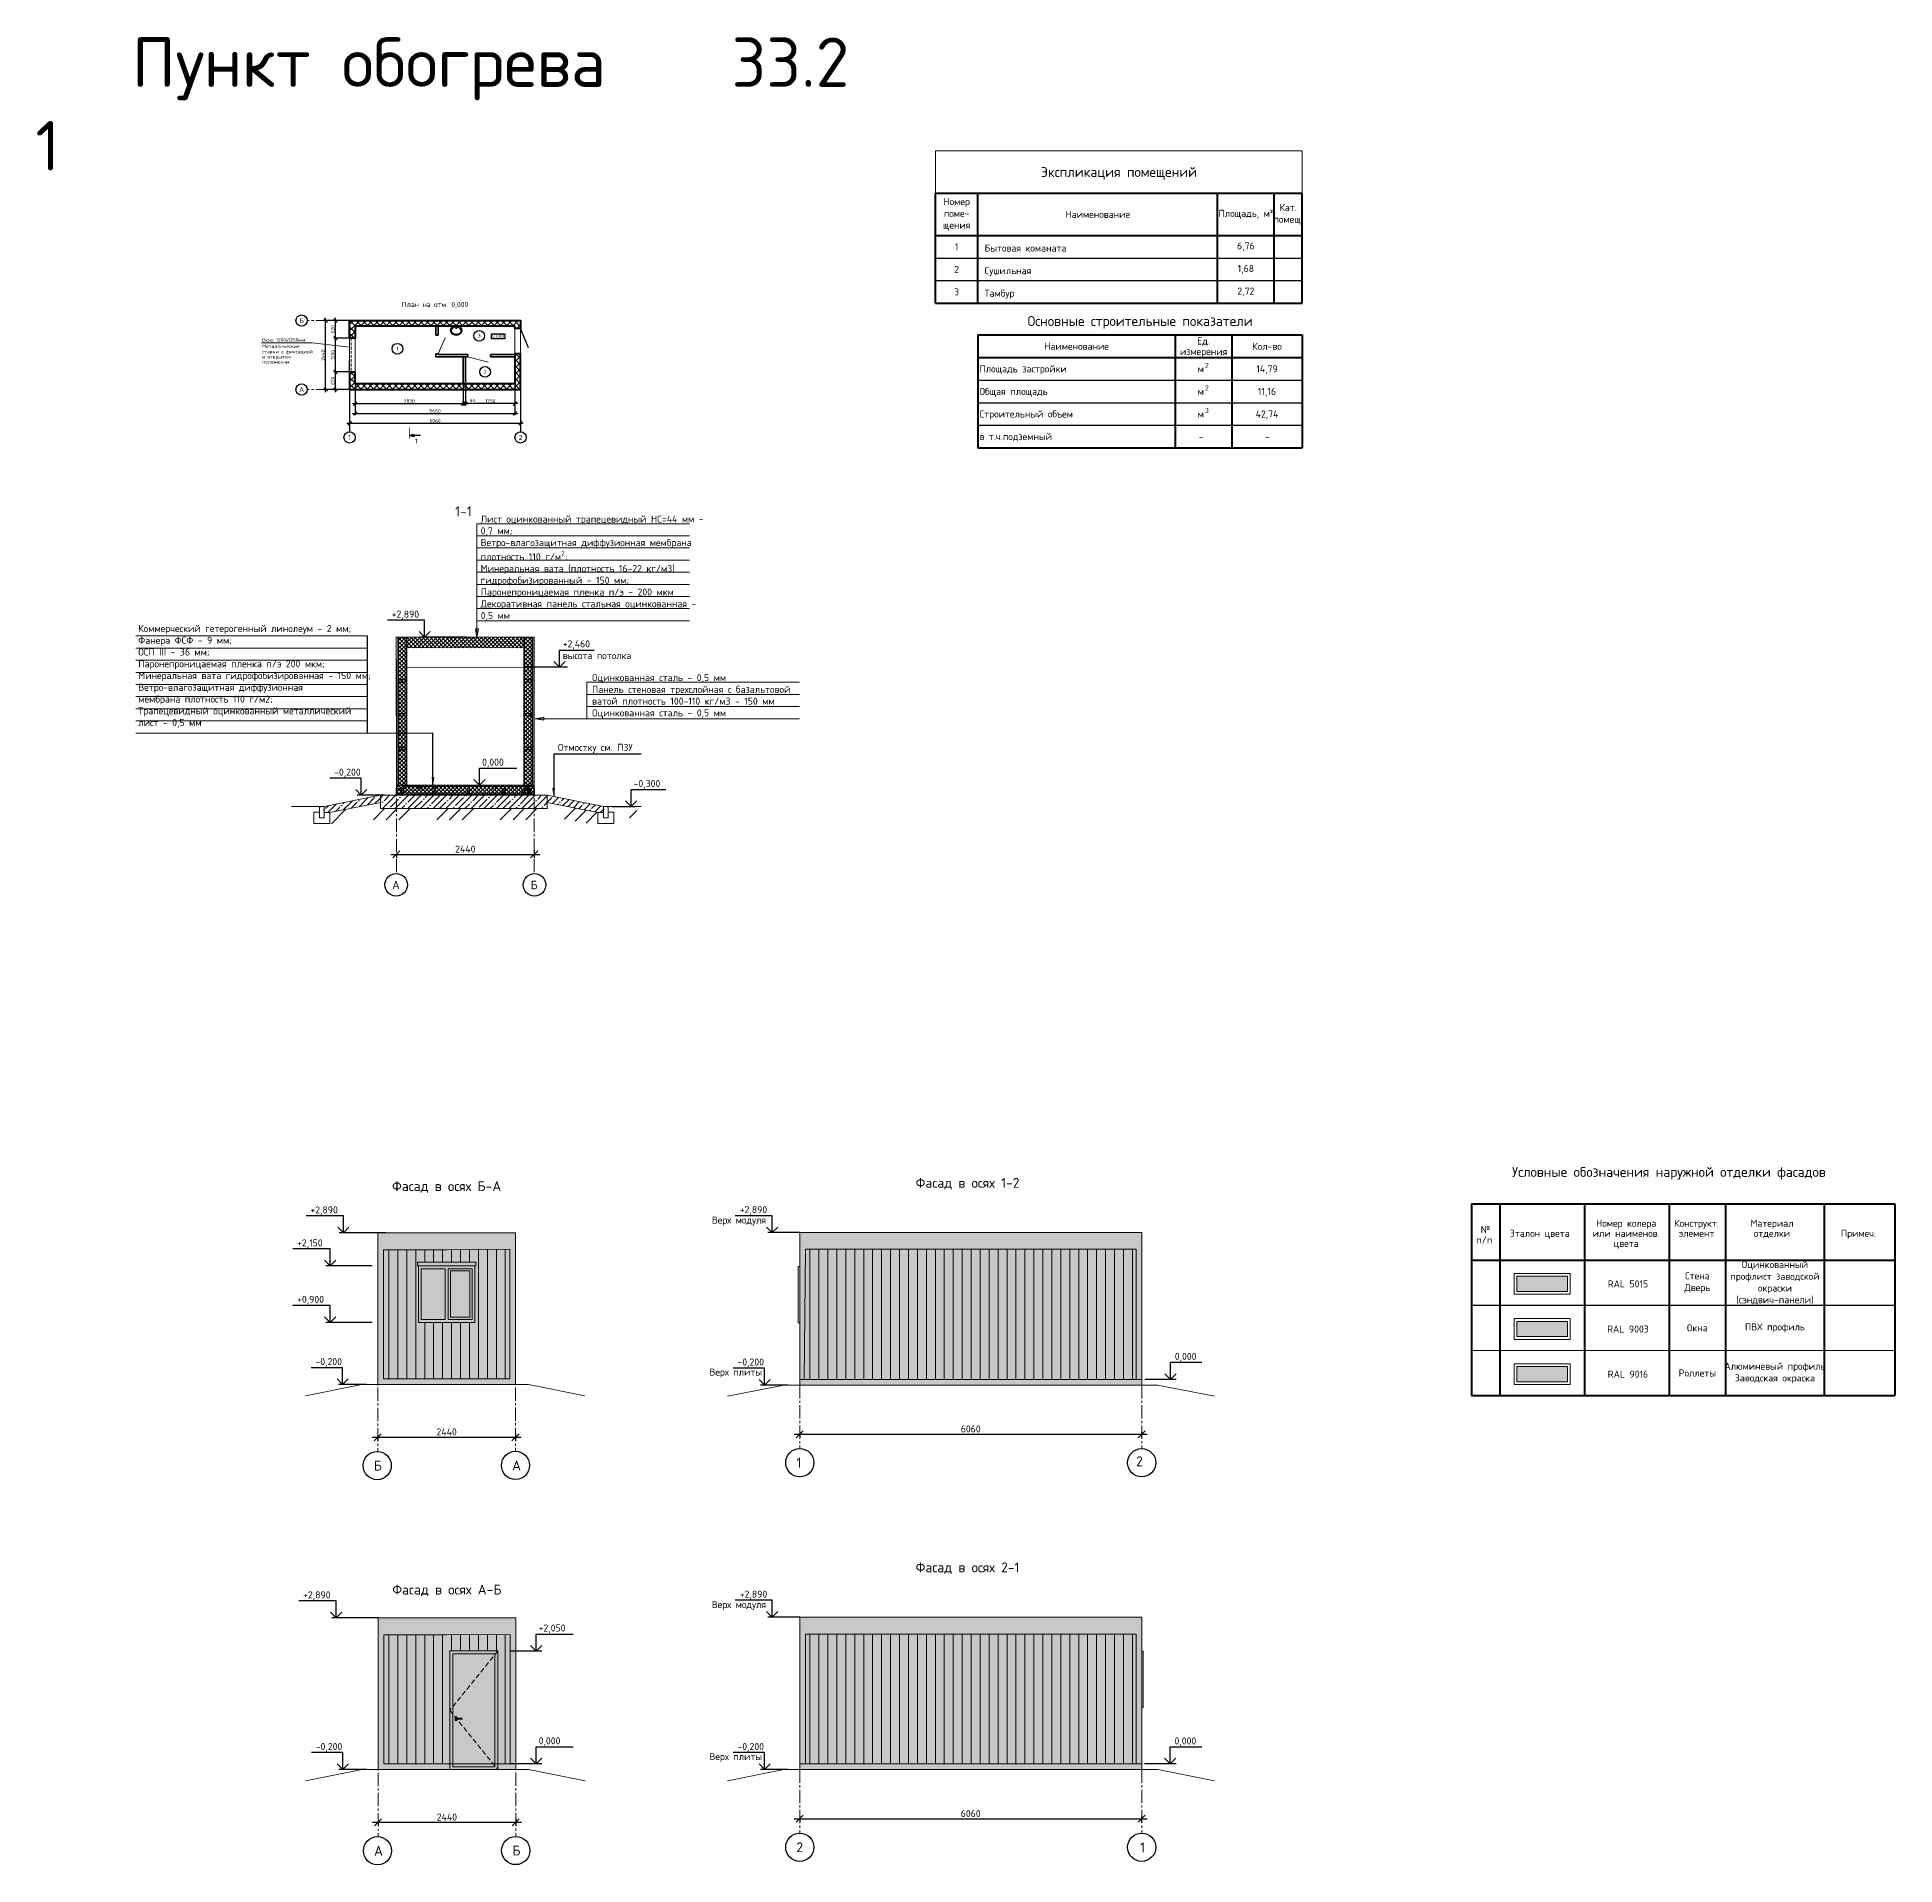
# Model space of a CAD drawing. Header units: millimetres. Extents: x 3795014 to 4300160, y 3869364 to 4016788.
# Drawn here: x 4036931 to 4102768, y 3950769 to 4015529 of the extents above; entities that cross this region are included whole.
import ezdxf
from ezdxf.enums import TextEntityAlignment as Align

# ---------------------------------------------------------------- set-up
doc = ezdxf.new("R2010")
doc.units = ezdxf.units.MM
for name, pattern in [('ACAD_ISO10W100', [18, 12, -3, 0, -3]), ('DASHED', [0.75, 0.5, -0.25]), ('DASHED2', [0.375, 0.25, -0.125]), ('HIDDEN', [0.375, 0.25, -0.125]), ('осевая2', [28.575, 19.05, -3.175, 3.175, -3.175])]:
    doc.linetypes.add(name, pattern=pattern)
doc.layers.get('Defpoints').update_dxf_attribs({"color": 3})
for name, color, linetype in [('00', 7, 'Continuous'), ('1', 7, 'Continuous'), ('1Оси', 7, 'Continuous'), ('9 Вн.размеры', 7, 'Continuous')]:
    doc.layers.add(name, color=color, linetype=linetype)
for name, color, linetype, lineweight in [('2.1.Планы', 7, 'Continuous', 25), ('7.1.Экспликация', 7, 'Continuous', 60), ('выноска', 7, 'Continuous', 18), ('двери', 7, 'Continuous', 25), ('Дополнительная', 7, 'Continuous', 18), ('К1', 7, 'Continuous', 70), ('оси', 7, 'осевая2', 13), ('основная', 7, 'Continuous', 50), ('Ось2', 7, 'ACAD_ISO10W100', 25), ('отметки', 7, 'Continuous', 18), ('Пометки Тастайбекова', 7, 'Continuous', 25), ('пунктир', 7, 'HIDDEN', 25), ('размеры', 7, 'Continuous', 18), ('СЛОЙ2', 7, 'Continuous', 20), ('текст', 7, 'Continuous', 20), ('тонкая', 7, 'Continuous', 20), ('штриховка', 7, 'Continuous', 9)]:
    doc.layers.add(name, color=color, linetype=linetype, lineweight=lineweight)
doc.styles.add('TXT', font='txt', dxfattribs={"width": 0.75})
doc.styles.add('ВНИПИТЕКСТ', font='isocpeui.ttf')
doc.styles.add('ГОСТ 2.304', font='isocpeur.ttf')
doc.dimstyles.new('СПДС', dxfattribs={"dimscale": 50, "dimtxt": 2.5, "dimasz": 2.5, "dimexe": 1.25, "dimexo": 0.625, "dimtad": 1, "dimdec": 0, "dimrnd": 0.001, "dimtxsty": 'ГОСТ 2.304', "dimblk": 'OBLIQUE', "dimcen": 2.5, "dimdle": 2, "dimadec": 0, "dimazin": 2, "dimtfac": 0.75, "dimtdec": 0, "dimtmove": 1, "dimatfit": 3, "dimfxl": 1, "dimtolj": 1, "dimarcsym": 1})
doc.dimstyles.new('СПДС$0', dxfattribs={"dimscale": 100, "dimtxt": 2.5, "dimasz": 2.5, "dimexe": 1.25, "dimexo": 0.004, "dimgap": 1, "dimtad": 1, "dimdec": 0, "dimtxsty": 'ВНИПИТЕКСТ', "dimblk": 'OBLIQUE', "dimcen": 0, "dimdle": 1.25, "dimclrd": 256, "dimclre": 256, "dimclrt": 256, "dimadec": 0, "dimazin": 2, "dimtfac": 1, "dimtdec": 0, "dimtmove": 1, "dimatfit": 3, "dimldrblk": 'NONE', "dimfxl": 1, "dimlwd": -1, "dimlwe": -1, "dimarcsym": 0})

msp = doc.modelspace()

# ---------------------------------------------------------------- texts
at = {"lineweight": 20, "ltscale": 100, "char_height": 250, "attachment_point": 5, "style": 'ГОСТ 2.304'}
for s, insert, width in [('Оцинкованный профлист заводской окраски (сэндвич-панели)', (4098518, 3971395.6), 3500), ('Стена\\PДверь', (4095768, 3971395.6), 2000), ('Окна', (4095768, 3969795.6), 2000), ('ПВХ профиль', (4098518, 3969795.6), 3500), ('Роллеты', (4095768, 3968195.6), 2000), ('Алюминевый профиль\\PЗаводская окраска', (4098518, 3968195.6), 3500)]:
    msp.add_mtext(s, dxfattribs=dict(at, insert=insert, width=width))
at = {"layer": 'выноска', "linetype": 'Continuous', "lineweight": 20, "ltscale": 100, "char_height": 250, "attachment_point": 1, "style": 'ГОСТ 2.304'}
for s, insert, width in [('\\A1;Лист оцинкованный трапецевидный НС=44 мм - 0,7 мм;\\PВетро-влагозащитная диффузионная мембрана плотность 110 г/м{\\H0.7x;\\S2^ ;};\\PМинеральная вата (плотность 16-22 кг/м3) гидрофобизированный - 150 мм;\\PПаронепроницаемая пленка п/э - 200 мкм\\PДекоративная панель стальная оцинкованная - 0,5 мм', (4052649.2, 3998579.2), 7279.712), ('Коммерческий гетерогенный линолеум - 2 мм;\\PФанера ФСФ - 9 мм;{\\H1.08333x; }\\PОСП III - 36 мм;{\\H1.05556x; }\\PПаронепроницаемая пленка п/э 200 мкм;{\\H1.06481x; }\\PМинеральная вата гидрофобизированная - 150 мм;{\\H1.06173x; }\\PВетро-влагозащитная диффузионная{\\H1.06276x; }\\Pмембрана плотность 110 г/м2;{\\H1.06241x; }\\PТрапецевидный оцинкованный металлический {\\H1.06253x; }\\Pлист - 0,5 мм{\\H1.06249x; }', (4040514.5, 3994701), 9336.007), ('Оцинкованная сталь - 0,5 мм\\PПанель стеновая трехслойная с базальтовой ватой плотность 100-110 кг/м3 - 150 мм\\PОцинкованная сталь - 0,5 мм', (4056596.7, 3992961.1), 7936.793)]:
    msp.add_mtext(s, dxfattribs=dict(at, insert=insert, width=width))
at = {"layer": 'текст', "style": 'ГОСТ 2.304'}
for s, height, p in [('Пункт обогрева    33.2', 1750, (4040289.8, 4013767.7)), ('1', 1750, (4036868, 4010806.9)), ('Бытовая команата', 250, (4070507.7, 4007930.9)), ('Сушильная', 250, (4070507.7, 4007130.9)), ('Тамбур', 250, (4070507.7, 4006330.9)), ('0,000', 125, (4053052.8, 4004876.9)), ('Окно 1200х1250мм', 125, (4044907.3, 4004740.7)), ('ставни с фиксацией', 125, (4044910, 4004322.2)), ('Металлические', 125, (4044910, 4004515.1)), ('в открытом ', 125, (4044910, 4004140.2)), ('положении', 125, (4044910, 4003961.9)), ('1', 175, (4050323.3, 4001131.4)), ('1-1', 350, (4051744.2, 3998553.4)), ('Фасад в осях 1-2', 350, (4068065.4, 3974758.8)), ('Фасад в осях 2-1', 350, (4068065.4, 3961133.8))]:
    msp.add_text(s, height=height, dxfattribs=at).set_placement(p)
for s, height, p in [('Экспликация помещений', 350, (4075268, 4010751.5)), ('Б', 175, (4046302.7, 4005484.6)), ('План на отм. 0,000', 175, (4051032.7, 4006057.4)), ('А', 175, (4046302.7, 4003045.5)), ('Фасад в осях Б-А', 350, (4051442.8, 3974816.8)), ('Фасад в осях А-Б', 350, (4051451, 3960522))]:
    msp.add_text(s, height=height, dxfattribs=at).set_placement(p, align=Align.MIDDLE_CENTER)
at = {"layer": 'текст', "ltscale": 100, "style": 'ГОСТ 2.304'}
for s, height, p in [('Основные строительные показатели', 350, (4076018, 4005471.1)), ('Наименование', 250, (4073768, 4004576.8)), ('измерения', 250, (4078268, 4004389.3)), ('Ед.', 250, (4078268, 4004764.3)), ('Кол-во', 250, (4080518, 4004576.8)), ('м', 250, (4078171, 4003776.8)), ('2', 175, (4078388, 4003901.8)), ('14,79', 250, (4080518, 4003776.8)), ('м', 250, (4078171, 4002976.8)), ('2', 175, (4078388, 4003101.8)), ('11,16', 250, (4080518, 4002976.8)), ('3', 175, (4078388, 4002301.8)), ('42,74', 250, (4080518, 4002176.8)), ('м', 250, (4078171, 4002176.8)), ('-', 250, (4078186.1, 4001376.8)), ('-', 250, (4080518, 4001376.8)), ('Условные обозначения наружной отделки фасадов', 350, (4094760.7, 3975320.3)), ('№', 250, (4088260.2, 3973279.1)), ('Номер колера', 250, (4093245.3, 3973502)), ('Конструкт.', 250, (4095740, 3973502)), ('Материал', 250, (4098414.1, 3973502)), ('п/п', 250, (4088218.3, 3972911)), ('Эталон цвета', 250, (4090181.5, 3973145.2)), ('или наименов.', 250, (4093245.3, 3973145.2)), ('цвета', 250, (4093245.3, 3972790.4)), ('элемент', 250, (4095740, 3973145.2)), ('отделки', 250, (4098414.1, 3973145.2)), ('Примеч.', 250, (4101480.2, 3973145.2)), ('RAL 5015', 250, (4093309, 3971354)), ('RAL 9003', 250, (4093309, 3969754)), ('RAL 9016', 250, (4093309, 3968154))]:
    msp.add_text(s, height=height, dxfattribs=at).set_placement(p, align=Align.MIDDLE_CENTER)
at = {"layer": 'текст', "style": 'ГОСТ 2.304'}
for s, height, p in [('3', 125, (4052598.3, 4004945)), ('1', 125, (4049699.7, 4004489)), ('2', 125, (4052805.5, 4003669.5)), ('А', 300, (4049645.3, 3985487.2)), ('Б', 300, (4054545.3, 3985487.2))]:
    msp.add_text(s, height=height, dxfattribs=at).set_placement(p, align=Align.MIDDLE)
at = {"layer": 'текст', "ltscale": 100, "style": 'ГОСТ 2.304'}
for s, p in [('Площадь застройки', (4070328, 4003776.8)), ('Общая площадь', (4070328, 4002976.8)), ('Строительный объем', (4070328, 4002176.8)), ('в т.ч.подземный', (4070328, 4001376.8))]:
    msp.add_text(s, height=250, dxfattribs=at).set_placement(p, align=Align.MIDDLE_LEFT)
at = {"layer": 'текст', "linetype": 'Continuous', "lineweight": 25, "ltscale": 50, "style": 'ГОСТ 2.304'}
for s, p in [('+2,890', (4049497, 3994958.8)), ('0,000', (4052698.2, 3989714.8)), ('-0,200', (4047456.4, 3989358.8)), ('-0,300', (4058068, 3988959.2)), ('+2,890', (4046615.3, 3973849.3)), ('Верх модуля', (4060840.6, 3973490.7)), ('+2,150', (4046143.5, 3972681.4)), ('+0,900', (4046143.5, 3970681.4)), ('-0,200', (4046794.7, 3968474.8)), ('-0,200', (4061750.7, 3968460.7)), ('0,000', (4077248.8, 3968658.9)), ('Верх плиты', (4060756.4, 3968104.9)), ('+2,890', (4046357.2, 3960208.3)), ('Верх модуля', (4060840.6, 3959865.6)), ('+2,050', (4054704.4, 3959035.6)), ('-0,200', (4046804.5, 3954836.4)), ('0,000', (4054704.4, 3955039.9)), ('-0,200', (4061750.7, 3954835.6)), ('0,000', (4077239.5, 3955033.9)), ('Верх плиты', (4060756.4, 3954479.9))]:
    msp.add_text(s, height=250, dxfattribs=at).set_placement(p)
at = {"layer": 'текст', "linetype": 'Continuous', "lineweight": 25, "ltscale": 0.083333, "style": 'ГОСТ 2.304'}
msp.add_text('Отмостку см. ПЗУ', height=250, dxfattribs=at).set_placement((4055386.8, 3990238.8))
at = {"layer": 'текст', "lineweight": 20, "ltscale": 100, "char_height": 250, "attachment_point": 5, "style": 'ГОСТ 2.304'}
for s, insert, width in [('Номер поме-\\Pщения', (4069518, 4009251.5), 1500), ('Кат. помещ.', (4081268, 4009251.5), 1000), ('Наименование', (4074518, 4009251.5), 8500), ('Площадь, м²', (4079768, 4009251.5), 2000), ('1', (4069518, 4008101.5), 1500), ('6,76', (4079768, 4008101.5), 2000), ('2', (4069518, 4007301.5), 1500), ('1,68', (4079768, 4007301.5), 2000), ('3', (4069518, 4006501.5), 1500), ('2,72', (4079768, 4006501.5), 2000)]:
    msp.add_mtext(s, dxfattribs=dict(at, insert=insert, width=width))
at = {"layer": 'текст', "lineweight": 20, "insert": (4055558.6, 3994157.4), "char_height": 250, "width": 2829.812, "attachment_point": 1, "style": 'ГОСТ 2.304'}
msp.add_mtext('+2,460\\Pвысота потолка', dxfattribs=at)
at = {"layer": 'текст', "linetype": 'Continuous', "lineweight": 25, "ltscale": 100, "char_height": 250, "width": 1155.525, "attachment_point": 1, "style": 'ГОСТ 2.304'}
for insert in [(4061832.8, 3974110), (4061832.8, 3960484.9)]:
    msp.add_mtext('+2,890', dxfattribs=dict(at, insert=insert))
at = {"layer": 'текст', "ltscale": 0.166667, "char_height": 350, "width": 416.849, "attachment_point": 1, "style": 'ГОСТ 2.304'}
for s, insert in [('Б', (4048862.2, 3965089.7)), ('А', (4053762.8, 3965096.5)), ('1', (4063838.8, 3965193.1)), ('2', (4075878.9, 3965244)), ('2', (4063838.8, 3951568)), ('А', (4048871.8, 3951443.9)), ('Б', (4053772.5, 3951450.7)), ('1', (4076019.3, 3951559.4))]:
    msp.add_mtext(s, dxfattribs=dict(at, insert=insert))

# ---------------------------------------------------------------- blocks, each defined once
blk = doc.blocks.new('_Oblique')
at = {"color": 0, "linetype": 'ByBlock', "lineweight": -2}
blk.add_line((-0.5, -0.5), (0.5, 0.5), dxfattribs=at)
blk = doc.blocks.new('*D3')
at = {"layer": 'Defpoints', "color": 0, "lineweight": 20, "transparency": 16777216}
for p in [(4049665, 3986621), (4054545, 3986770), (4054545, 3986573)]:
    blk.add_point(p, dxfattribs=at)
at = {"layer": 'размеры', "color": 0, "lineweight": -2, "transparency": 16777216}
for p, q in [((4049465, 3986573), (4054745, 3986573)), ((4049665, 3986559), (4049665, 3986448)), ((4054545, 3986707), (4054545, 3986448))]:
    blk.add_line(p, q, dxfattribs=at)
at = {"layer": 'размеры', "color": 0, "lineweight": -2, "transparency": 16777216, "xscale": 250, "yscale": 250, "zscale": 250, "rotation": 180}
blk.add_blockref('_Oblique', (4049665, 3986573), dxfattribs=at)
at = {"layer": 'размеры', "color": 0, "lineweight": -2, "transparency": 16777216, "xscale": 250, "yscale": 250, "zscale": 250}
blk.add_blockref('_Oblique', (4054545, 3986573), dxfattribs=at)
at = {"layer": 'размеры', "color": 0, "transparency": 16777216, "insert": (4052105, 3986761), "char_height": 250, "attachment_point": 5, "style": 'ГОСТ 2.304'}
blk.add_mtext('\\A1;2440', dxfattribs=at)
blk = doc.blocks.new('*D7')
at = {"layer": 'Defpoints', "color": 0, "lineweight": 20, "transparency": 16777216}
for p in [(4048003, 4002235), (4048003, 4001845), (4054061, 4002061)]:
    blk.add_point(p, dxfattribs=at)
at = {"layer": 'размеры', "color": 0, "lineweight": -2, "transparency": 16777216}
for p, q in [((4054161, 4001845), (4047903, 4001845)), ((4048003, 4002204), (4048003, 4001782)), ((4054061, 4002030), (4054061, 4001782))]:
    blk.add_line(p, q, dxfattribs=at)
at = {"layer": 'размеры', "color": 0, "lineweight": -2, "transparency": 16777216, "xscale": 125, "yscale": 125, "zscale": 125, "rotation": 180}
blk.add_blockref('_Oblique', (4048003, 4001845), dxfattribs=at)
at = {"layer": 'размеры', "color": 0, "lineweight": -2, "transparency": 16777216, "xscale": 125, "yscale": 125, "zscale": 125}
blk.add_blockref('_Oblique', (4054061, 4001845), dxfattribs=at)
at = {"layer": 'размеры', "color": 0, "transparency": 16777216, "insert": (4051032, 4001938), "char_height": 125, "attachment_point": 5, "style": 'ГОСТ 2.304'}
blk.add_mtext('\\A1;6060', dxfattribs=at)
blk = doc.blocks.new('*D8')
at = {"layer": 'Defpoints', "color": 0, "lineweight": 20, "transparency": 16777216}
for p in [(4052113, 4003245), (4053863, 4003245), (4052113, 4002545)]:
    blk.add_point(p, dxfattribs=at)
at = {"layer": 'размеры', "color": 0, "lineweight": -2, "transparency": 16777216}
for p, q in [((4052113, 4003213), (4052113, 4002482)), ((4053863, 4003213), (4053863, 4002482)), ((4053963, 4002545), (4052013, 4002545))]:
    blk.add_line(p, q, dxfattribs=at)
at = {"layer": 'размеры', "color": 0, "lineweight": -2, "transparency": 16777216, "xscale": 125, "yscale": 125, "zscale": 125, "rotation": 180}
blk.add_blockref('_Oblique', (4052113, 4002545), dxfattribs=at)
at = {"layer": 'размеры', "color": 0, "lineweight": -2, "transparency": 16777216, "xscale": 125, "yscale": 125, "zscale": 125}
blk.add_blockref('_Oblique', (4053863, 4002545), dxfattribs=at)
at = {"layer": 'размеры', "color": 0, "transparency": 16777216, "insert": (4052988, 4002638), "char_height": 125, "attachment_point": 5, "style": 'ГОСТ 2.304'}
blk.add_mtext('\\A1;1750', dxfattribs=at)
blk = doc.blocks.new('*D9')
at = {"layer": 'Defpoints', "color": 0, "lineweight": 20, "transparency": 16777216}
for p in [(4048203, 4003245), (4052033, 4003245), (4052033, 4002545)]:
    blk.add_point(p, dxfattribs=at)
at = {"layer": 'размеры', "color": 0, "lineweight": -2, "transparency": 16777216}
for p, q in [((4048203, 4003213), (4048203, 4002482)), ((4052033, 4003213), (4052033, 4002482)), ((4048103, 4002545), (4052133, 4002545))]:
    blk.add_line(p, q, dxfattribs=at)
at = {"layer": 'размеры', "color": 0, "lineweight": -2, "transparency": 16777216, "xscale": 125, "yscale": 125, "zscale": 125, "rotation": 180}
blk.add_blockref('_Oblique', (4048203, 4002545), dxfattribs=at)
at = {"layer": 'размеры', "color": 0, "lineweight": -2, "transparency": 16777216, "xscale": 125, "yscale": 125, "zscale": 125}
blk.add_blockref('_Oblique', (4052033, 4002545), dxfattribs=at)
at = {"layer": 'размеры', "color": 0, "transparency": 16777216, "insert": (4050118, 4002638), "char_height": 125, "attachment_point": 5, "style": 'ГОСТ 2.304'}
blk.add_mtext('\\A1;3830', dxfattribs=at)
blk = doc.blocks.new('0_os1')
at = {"layer": '00', "color": 0}
blk.add_line((0, -10), (0, -51), dxfattribs=at)
blk.add_circle((0, -55), 4, dxfattribs=at)
at = {"layer": '00', "color": 253, "linetype": 'Continuous', "style": 'TXT', "width": 0.75}
blk.add_attdef('P', text='', height=3, dxfattribs=at).set_placement((0, -55), align=Align.MIDDLE)
blk = doc.blocks.new('*D10')
at = {"layer": 'Defpoints', "color": 0, "lineweight": 20, "transparency": 16777216}
for p in [(4047153, 4005485), (4048003, 4005485), (4048003, 4003045)]:
    blk.add_point(p, dxfattribs=at)
at = {"layer": 'размеры', "color": 0, "lineweight": -2, "transparency": 16777216}
for p, q in [((4047153, 4002945), (4047153, 4005585)), ((4047971, 4005485), (4047090, 4005485)), ((4047971, 4003045), (4047090, 4003045))]:
    blk.add_line(p, q, dxfattribs=at)
at = {"layer": 'размеры', "color": 0, "lineweight": -2, "transparency": 16777216, "xscale": 125, "yscale": 125, "zscale": 125}
for p, rotation in [((4047153, 4005485), 90), ((4047153, 4003045), 270)]:
    blk.add_blockref('_Oblique', p, dxfattribs=dict(at, rotation=rotation))
at = {"layer": 'размеры', "color": 0, "transparency": 16777216, "insert": (4047059, 4004265), "char_height": 125, "attachment_point": 5, "rotation": 90, "style": 'ГОСТ 2.304'}
blk.add_mtext('\\A1;2440', dxfattribs=at)
blk = doc.blocks.new('большой умывальник')
at = {"layer": 'К1', "linetype": 'Continuous', "lineweight": 13}
blk.add_hatch(color=253, dxfattribs=at).paths.add_polyline_path([(391066, -252222, 1), (391116, -252222, 1)])
at = {"layer": 'К1', "color": 253, "linetype": 'Continuous', "lineweight": 25}
blk.add_line((390911, -252322), (391271, -252322), dxfattribs=at)
at = {"layer": 'К1', "color": 253, "linetype": 'Continuous', "lineweight": 13}
blk.add_circle((391091, -252222), 25, dxfattribs=at)
at = {"layer": 'К1', "color": 253, "linetype": 'Continuous', "lineweight": 25, "extrusion": (0, 0, -1)}
blk.add_ellipse((391091, -252122), major_axis=(-300, 0), ratio=0.833333, start_param=5.35589, end_param=10.352073, dxfattribs=at)
at = {"layer": 'К1', "color": 253, "linetype": 'Continuous', "lineweight": 25}
blk.add_ellipse((391091, -252097), major_axis=(-250, 0), ratio=0.7, dxfattribs=at)
blk = doc.blocks.new('*D11')
at = {"layer": 'Defpoints', "color": 0, "lineweight": 20, "transparency": 16777216}
for p in [(4047503, 4003665), (4048003, 4003665), (4047794, 4003045)]:
    blk.add_point(p, dxfattribs=at)
at = {"layer": 'размеры', "color": 0, "lineweight": -2, "transparency": 16777216}
for p, q in [((4047971, 4003665), (4047440, 4003665)), ((4047503, 4002945), (4047503, 4003765)), ((4047762, 4003045), (4047440, 4003045))]:
    blk.add_line(p, q, dxfattribs=at)
at = {"layer": 'размеры', "color": 0, "lineweight": -2, "transparency": 16777216, "xscale": 125, "yscale": 125, "zscale": 125}
for p, rotation in [((4047503, 4003665), 90), ((4047503, 4003045), 270)]:
    blk.add_blockref('_Oblique', p, dxfattribs=dict(at, rotation=rotation))
at = {"layer": 'размеры', "color": 0, "transparency": 16777216, "insert": (4047409, 4003355), "char_height": 125, "attachment_point": 5, "rotation": 90, "style": 'ГОСТ 2.304'}
blk.add_mtext('\\A1;620', dxfattribs=at)
blk = doc.blocks.new('*D12')
at = {"layer": 'Defpoints', "color": 0, "lineweight": 20, "transparency": 16777216}
for p in [(4047503, 4004865), (4048003, 4004865), (4048003, 4003665)]:
    blk.add_point(p, dxfattribs=at)
at = {"layer": 'размеры', "color": 0, "lineweight": -2, "transparency": 16777216}
for p, q in [((4047503, 4003565), (4047503, 4004965)), ((4047971, 4004865), (4047440, 4004865)), ((4047971, 4003665), (4047440, 4003665))]:
    blk.add_line(p, q, dxfattribs=at)
at = {"layer": 'размеры', "color": 0, "lineweight": -2, "transparency": 16777216, "xscale": 125, "yscale": 125, "zscale": 125}
for p, rotation in [((4047503, 4004865), 90), ((4047503, 4003665), 270)]:
    blk.add_blockref('_Oblique', p, dxfattribs=dict(at, rotation=rotation))
at = {"layer": 'размеры', "color": 0, "transparency": 16777216, "insert": (4047409, 4004265), "char_height": 125, "attachment_point": 5, "rotation": 90, "style": 'ГОСТ 2.304'}
blk.add_mtext('\\A1;1200', dxfattribs=at)
blk = doc.blocks.new('*D13')
at = {"layer": 'Defpoints', "color": 0, "lineweight": 20, "transparency": 16777216}
for p in [(4047503, 4005485), (4048003, 4005485), (4048003, 4004865)]:
    blk.add_point(p, dxfattribs=at)
at = {"layer": 'размеры', "color": 0, "lineweight": -2, "transparency": 16777216}
for p, q in [((4047503, 4004765), (4047503, 4005585)), ((4047971, 4005485), (4047440, 4005485)), ((4047971, 4004865), (4047440, 4004865))]:
    blk.add_line(p, q, dxfattribs=at)
at = {"layer": 'размеры', "color": 0, "lineweight": -2, "transparency": 16777216, "xscale": 125, "yscale": 125, "zscale": 125}
for p, rotation in [((4047503, 4005485), 90), ((4047503, 4004865), 270)]:
    blk.add_blockref('_Oblique', p, dxfattribs=dict(at, rotation=rotation))
at = {"layer": 'размеры', "color": 0, "transparency": 16777216, "insert": (4047409, 4005175), "char_height": 125, "attachment_point": 5, "rotation": 90, "style": 'ГОСТ 2.304'}
blk.add_mtext('\\A1;620', dxfattribs=at)
blk = doc.blocks.new('*D14')
at = {"layer": 'размеры', "color": 0, "lineweight": -2, "ltscale": 100, "transparency": 16777216}
for p, q in [((4051933, 4002545), (4052213, 4002545)), ((4052033, 4002576), (4052033, 4002607)), ((4052113, 4002576), (4052113, 4002607)), ((4052459, 4002545), (4052113, 4002545))]:
    blk.add_line(p, q, dxfattribs=at)
at = {"layer": 'размеры', "color": 0, "lineweight": 20, "ltscale": 100, "transparency": 16777216, "insert": (4052353, 4002638), "char_height": 125, "attachment_point": 5, "style": 'ГОСТ 2.304', "bg_fill": 3, "box_fill_scale": 1.1, "bg_fill_color": 9, "bg_fill_true_color": 13158600, "bg_fill_transparency": 0}
blk.add_mtext('\\A1;80', dxfattribs=at)
at = {"layer": 'Defpoints', "color": 0, "lineweight": 20, "ltscale": 100, "transparency": 16777216}
for p in [(4052033, 4002545), (4052113, 4002545), (4052113, 4002545)]:
    blk.add_point(p, dxfattribs=at)
at = {"layer": 'размеры', "color": 0, "lineweight": -2, "ltscale": 100, "transparency": 16777216, "xscale": 125, "yscale": 125, "zscale": 125, "rotation": 180}
blk.add_blockref('_Oblique', (4052033, 4002545), dxfattribs=at)
at = {"layer": 'размеры', "color": 0, "lineweight": -2, "ltscale": 100, "transparency": 16777216, "xscale": 125, "yscale": 125, "zscale": 125}
blk.add_blockref('_Oblique', (4052113, 4002545), dxfattribs=at)
blk = doc.blocks.new('*D15')
at = {"layer": 'Defpoints', "color": 0, "lineweight": 20, "ltscale": 100, "transparency": 16777216}
for p in [(4048203, 4003245), (4053863, 4003245), (4053863, 4002195)]:
    blk.add_point(p, dxfattribs=at)
at = {"layer": 'размеры', "color": 0, "lineweight": -2, "ltscale": 100, "transparency": 16777216}
for p, q in [((4048203, 4003213), (4048203, 4002132)), ((4053863, 4003213), (4053863, 4002132)), ((4048103, 4002195), (4053963, 4002195))]:
    blk.add_line(p, q, dxfattribs=at)
at = {"layer": 'размеры', "color": 0, "lineweight": -2, "ltscale": 100, "transparency": 16777216, "xscale": 125, "yscale": 125, "zscale": 125, "rotation": 180}
blk.add_blockref('_Oblique', (4048203, 4002195), dxfattribs=at)
at = {"layer": 'размеры', "color": 0, "lineweight": -2, "ltscale": 100, "transparency": 16777216, "xscale": 125, "yscale": 125, "zscale": 125}
blk.add_blockref('_Oblique', (4053863, 4002195), dxfattribs=at)
at = {"layer": 'размеры', "color": 0, "lineweight": 20, "ltscale": 100, "transparency": 16777216, "insert": (4051033, 4002288), "char_height": 125, "attachment_point": 5, "style": 'ГОСТ 2.304', "bg_fill": 3, "box_fill_scale": 1.1, "bg_fill_color": 9, "bg_fill_true_color": 13158600, "bg_fill_transparency": 0}
blk.add_mtext('\\A1;5660', dxfattribs=at)
blk = doc.blocks.new('*D16')
at = {"layer": 'Defpoints', "color": 0, "lineweight": 20, "transparency": 16777216}
for p in [(4063959, 3966163), (4076075, 3966163), (4076075, 3966026)]:
    blk.add_point(p, dxfattribs=at)
at = {"layer": 'размеры', "color": 0, "lineweight": -2, "transparency": 16777216}
for p, q in [((4063959, 3966101), (4063959, 3965901)), ((4076075, 3966101), (4076075, 3965901)), ((4063759, 3966026), (4076275, 3966026))]:
    blk.add_line(p, q, dxfattribs=at)
at = {"layer": 'размеры', "color": 0, "lineweight": -2, "transparency": 16777216, "xscale": 250, "yscale": 250, "zscale": 250, "rotation": 180}
blk.add_blockref('_Oblique', (4063959, 3966026), dxfattribs=at)
at = {"layer": 'размеры', "color": 0, "lineweight": -2, "transparency": 16777216, "xscale": 250, "yscale": 250, "zscale": 250}
blk.add_blockref('_Oblique', (4076075, 3966026), dxfattribs=at)
at = {"layer": 'размеры', "color": 0, "transparency": 16777216, "insert": (4070017, 3966213), "char_height": 250, "attachment_point": 5, "style": 'ГОСТ 2.304'}
blk.add_mtext('\\A1;6060', dxfattribs=at)
blk = doc.blocks.new('*D17')
at = {"layer": 'Defpoints', "color": 0, "lineweight": 20, "transparency": 16777216}
for p in [(4063959, 3952538), (4076075, 3952538), (4076075, 3952401)]:
    blk.add_point(p, dxfattribs=at)
at = {"layer": 'размеры', "color": 0, "lineweight": -2, "transparency": 16777216}
for p, q in [((4063759, 3952401), (4076275, 3952401)), ((4063959, 3952476), (4063959, 3952276)), ((4076075, 3952476), (4076075, 3952276))]:
    blk.add_line(p, q, dxfattribs=at)
at = {"layer": 'размеры', "color": 0, "lineweight": -2, "transparency": 16777216, "xscale": 250, "yscale": 250, "zscale": 250, "rotation": 180}
blk.add_blockref('_Oblique', (4063959, 3952401), dxfattribs=at)
at = {"layer": 'размеры', "color": 0, "lineweight": -2, "transparency": 16777216, "xscale": 250, "yscale": 250, "zscale": 250}
blk.add_blockref('_Oblique', (4076075, 3952401), dxfattribs=at)
at = {"layer": 'размеры', "color": 0, "transparency": 16777216, "insert": (4070017, 3952588), "char_height": 250, "attachment_point": 5, "style": 'ГОСТ 2.304'}
blk.add_mtext('\\A1;6060', dxfattribs=at)
blk = doc.blocks.new('*D18')
at = {"layer": 'Defpoints', "color": 0, "lineweight": 20, "transparency": 16777216}
for p in [(4053883, 3966117), (4049003, 3965969), (4053883, 3965921)]:
    blk.add_point(p, dxfattribs=at)
at = {"layer": 'размеры', "color": 0, "lineweight": -2, "transparency": 16777216}
for p, q in [((4053883, 3966055), (4053883, 3965796)), ((4048803, 3965921), (4054083, 3965921)), ((4049003, 3965906), (4049003, 3965796))]:
    blk.add_line(p, q, dxfattribs=at)
at = {"layer": 'размеры', "color": 0, "lineweight": -2, "transparency": 16777216, "xscale": 250, "yscale": 250, "zscale": 250, "rotation": 180}
blk.add_blockref('_Oblique', (4049003, 3965921), dxfattribs=at)
at = {"layer": 'размеры', "color": 0, "lineweight": -2, "transparency": 16777216, "xscale": 250, "yscale": 250, "zscale": 250}
blk.add_blockref('_Oblique', (4053883, 3965921), dxfattribs=at)
at = {"layer": 'размеры', "color": 0, "transparency": 16777216, "insert": (4051443, 3966108), "char_height": 250, "attachment_point": 5, "style": 'ГОСТ 2.304'}
blk.add_mtext('\\A1;2440', dxfattribs=at)
blk = doc.blocks.new('*D19')
at = {"layer": 'Defpoints', "color": 0, "lineweight": 20, "transparency": 16777216}
for p in [(4049013, 3952323), (4053893, 3952471), (4053893, 3952275)]:
    blk.add_point(p, dxfattribs=at)
at = {"layer": 'размеры', "color": 0, "lineweight": -2, "transparency": 16777216}
for p, q in [((4048813, 3952275), (4054093, 3952275)), ((4049013, 3952261), (4049013, 3952150)), ((4053893, 3952409), (4053893, 3952150))]:
    blk.add_line(p, q, dxfattribs=at)
at = {"layer": 'размеры', "color": 0, "lineweight": -2, "transparency": 16777216, "xscale": 250, "yscale": 250, "zscale": 250, "rotation": 180}
blk.add_blockref('_Oblique', (4049013, 3952275), dxfattribs=at)
at = {"layer": 'размеры', "color": 0, "lineweight": -2, "transparency": 16777216, "xscale": 250, "yscale": 250, "zscale": 250}
blk.add_blockref('_Oblique', (4053893, 3952275), dxfattribs=at)
at = {"layer": 'размеры', "color": 0, "transparency": 16777216, "insert": (4051453, 3952463), "char_height": 250, "attachment_point": 5, "style": 'ГОСТ 2.304'}
blk.add_mtext('\\A1;2440', dxfattribs=at)
blk = doc.blocks.new('дверь')
at = {"layer": 'штриховка', "lineweight": 20, "ltscale": 100, "true_color": 0x007cb0}
h = blk.add_hatch(color=144, dxfattribs=at)
h.dxf.hatch_style = 1
h.paths.add_polyline_path([(4046677, 3954350), (4048377, 3954350), (4048377, 3958550), (4046677, 3958550)])
at = {"layer": '1', "linetype": 'HIDDEN', "lineweight": 20, "ltscale": 700}
for p, q in [((4048377, 3958550), (4046677, 3956448)), ((4046677, 3956448), (4048377, 3954350))]:
    blk.add_line(p, q, dxfattribs=at)
at = {"layer": '1', "lineweight": 20, "ltscale": 100}
for points in [[(4046677, 3954350), (4048377, 3954350), (4048377, 3958550), (4046677, 3958550)], [(4046777, 3954450), (4048277, 3954450), (4048277, 3958450), (4046777, 3958450)], [(4046927, 3956216), (4046862, 3956216), (4046862, 3956085), (4046927, 3956085)], [(4046889, 3956174), (4047111, 3956174), (4047111, 3956135), (4046889, 3956135)]]:
    blk.add_lwpolyline(points, close=True, dxfattribs=at)
at = {"layer": 'двери', "linetype": 'Continuous', "lineweight": 20}
for p, q in [((4046848, 3958550), (4048377, 3958550)), ((4048377, 3954350), (4048377, 3958353))]:
    blk.add_line(p, q, dxfattribs=at)

# ---------------------------------------------------------------- dimensions: what is measured, and where the dimension line sits
at = {"layer": 'размеры'}
for base, p1, p2, angle, picture, middle in [((4047152.7, 4005484.6), (4048002.7, 4003044.6), (4048002.7, 4005484.6), 270, '*D10', (4047058.9, 4004264.6)), ((4047502.7, 4005484.6), (4048002.7, 4004864.6), (4048002.7, 4005484.6), 90, '*D13', (4047409, 4005174.6)), ((4047502.7, 4004864.6), (4048002.7, 4003664.6), (4048002.7, 4004864.6), 90, '*D12', (4047409, 4004264.6)), ((4047502.7, 4003664.6), (4047793.6, 4003044.6), (4048002.7, 4003664.6), 90, '*D11', (4047409, 4003354.6))]:
    dim = msp.add_linear_dim(base=base, p1=p1, p2=p2, angle=angle, dimstyle='СПДС$0', override={"dimscale": 50, "dimexo": 0.625, "dimgap": 0.625, "dimrnd": 0.001, "dimtxsty": 'ГОСТ 2.304', "dimcen": 2.5, "dimdle": 2, "dimclrd": 0, "dimclre": 0, "dimclrt": 0, "dimtfac": 0.75, "dimtolj": 1, "dimlwd": -2, "dimlwe": -2, "dimarcsym": 1}, dxfattribs=at)
    dim.commit()
    dim.dimension.update_dxf_attribs({"geometry": picture, "text_midpoint": middle})
for base, p1, p2, picture, middle in [((4052032.7, 4002544.6), (4048202.7, 4003244.6), (4052032.7, 4003244.6), '*D9', (4050117.7, 4002638.3)), ((4052112.7, 4002544.6), (4053862.7, 4003244.6), (4052112.7, 4003244.6), '*D8', (4052987.7, 4002638.3))]:
    dim = msp.add_linear_dim(base=base, p1=p1, p2=p2, dimstyle='СПДС', dxfattribs=at)
    dim.commit()
    dim.dimension.update_dxf_attribs({"geometry": picture, "text_midpoint": middle})
dim = msp.add_linear_dim(base=(4048002.6, 4001844.6), p1=(4054060.7, 4002061.1), p2=(4048002.6, 4002235.3), angle=180, text='6060', dimstyle='СПДС', dxfattribs=at)
dim.commit()
dim.dimension.update_dxf_attribs({"geometry": '*D7', "text_midpoint": (4051031.7, 4001938.3)})
for base, p1, p2, dimstyle, override, picture, middle in [((4054545.1, 3986573.1), (4049665.1, 3986621.2), (4054545.1, 3986769.5), 'СПДС', {"dimscale": 100, "dimlfac": 0.5}, '*D3', (4052105.1, 3986760.6)), ((4053883.2, 3965920.9), (4049003.2, 3965969), (4053883.2, 3966117.3), 'СПДС$0', {"dimscale": 100, "dimexo": 0.625, "dimgap": 0.625, "dimlfac": 0.5, "dimrnd": 0.001, "dimtxsty": 'ГОСТ 2.304', "dimcen": 2.5, "dimdle": 2, "dimclrd": 0, "dimclre": 0, "dimclrt": 0, "dimtfac": 0.75, "dimtolj": 1, "dimlwd": -2, "dimlwe": -2, "dimarcsym": 1}, '*D18', (4051443.2, 3966108.4)), ((4053892.8, 3952275.1), (4049012.8, 3952323.2), (4053892.8, 3952471.5), 'СПДС$0', {"dimscale": 100, "dimexo": 0.625, "dimgap": 0.625, "dimlfac": 0.5, "dimrnd": 0.001, "dimtxsty": 'ГОСТ 2.304', "dimcen": 2.5, "dimdle": 2, "dimclrd": 0, "dimclre": 0, "dimclrt": 0, "dimtfac": 0.75, "dimtolj": 1, "dimlwd": -2, "dimlwe": -2, "dimarcsym": 1}, '*D19', (4051452.8, 3952462.6))]:
    dim = msp.add_linear_dim(base=base, p1=p1, p2=p2, dimstyle=dimstyle, override=override, dxfattribs=at)
    dim.commit()
    dim.dimension.update_dxf_attribs({"geometry": picture, "text_midpoint": middle})
for base, p1, p2, picture, middle in [((4076075.4, 3966025.7), (4063959.4, 3966163.4), (4076075.4, 3966163.4), '*D16', (4070017.4, 3966213.2)), ((4076075.4, 3952400.6), (4063959.4, 3952538.4), (4076075.4, 3952538.4), '*D17', (4070017.4, 3952588.1))]:
    dim = msp.add_linear_dim(base=base, p1=p1, p2=p2, text='6060', dimstyle='СПДС', override={"dimscale": 100}, dxfattribs=at)
    dim.commit()
    dim.dimension.update_dxf_attribs({"geometry": picture, "text_midpoint": middle})

# ---------------------------------------------------------------- hatches: boundary and pattern name
at = {"lineweight": 20, "ltscale": 100}
h = msp.add_hatch(dxfattribs=at)
h.set_pattern_fill('ANSI37', color=256, scale=50)
h.paths.add_polyline_path([(4053862.7, 4005208.7), (4053862.7, 4005284.6), (4048202.7, 4005284.6), (4048202.7, 4004864.6), (4048002.7, 4004864.6), (4048002.7, 4005484.6), (4054062.7, 4005484.6), (4054062.7, 4005208.7)])
h.paths.add_polyline_path([(4048002.7, 4003664.6), (4048002.7, 4003044.6), (4054062.7, 4003044.6), (4054062.7, 4004308.7), (4053862.7, 4004308.7), (4053862.7, 4003244.6), (4048202.7, 4003244.6), (4048202.7, 4003664.6)])
at = {"layer": '1', "lineweight": 20, "ltscale": 100}
h = msp.add_hatch(dxfattribs=at)
h.set_pattern_fill('ANSI35', color=256, scale=50, angle=180)
h.set_pattern_definition([(225, (4051641.52, 3988418.93), (224.506, -224.506), []), (225, (4051417.02, 3988418.93), (224.506, -224.506), [396.875, -79.375, 0, -79.375])])
h.paths.add_polyline_path([(4055020.1, 3988668.8), (4049084.9, 3988668.6), (4049084.1, 3988411), (4049084.1, 3988195.7), (4055022.7, 3988195.9), (4055020.9, 3988406.9)])
h.paths.add_polyline_path([(4055020.1, 3988668.8), (4055020.9, 3988411.1), (4056824.1, 3988051.6), (4056824.1, 3988054.2), (4057024.1, 3988054.2), (4057024.1, 3988269.2)])
h.paths.add_polyline_path([(4047080.1, 3988054.2), (4047280.1, 3988054.2), (4047280.1, 3988051.2), (4049084.1, 3988411), (4049084.1, 3988668.5), (4047080.9, 3988269)])
at = {"layer": 'двери', "lineweight": 20, "ltscale": 100, "true_color": 0xecece7}
h = msp.add_hatch(color=254, dxfattribs=at)
h.paths.add_polyline_path([(4052343.4, 3971891.4), (4051494.1, 3971891.4), (4051494.1, 3970091.4), (4052343.4, 3970091.4)], flags=0)
h.paths.add_polyline_path([(4052263.4, 3971811.4), (4052263.4, 3970171.4), (4051574.1, 3970171.4), (4051574.1, 3971811.4)], flags=0)
h.paths.add_polyline_path([(4052443.4, 3971991.4), (4050443.4, 3971991.4), (4050443.4, 3969991.4), (4052443.4, 3969991.4)])
h.paths.add_polyline_path([(4052343.4, 3970091.4), (4051494.1, 3970091.4), (4051494.1, 3971891.4), (4052343.4, 3971891.4)], flags=16)
h.paths.add_polyline_path([(4051393.4, 3970091.4), (4050543.4, 3970091.4), (4050543.4, 3971891.4), (4051393.4, 3971891.4)], flags=16)
at = {"layer": 'двери', "lineweight": 20, "ltscale": 100, "true_color": 0xa0a2a6}
msp.add_hatch(color=253, dxfattribs=at).paths.add_polyline_path([(4052443.4, 3971991.4), (4050443.4, 3971991.4), (4050443.4, 3971942.5), (4052443.4, 3971942.5)])
at = {"layer": 'двери', "lineweight": 20, "ltscale": 100}
h = msp.add_hatch(color=256, dxfattribs=at)
h.set_gradient(color1=(76, 114, 153), color2=(247, 247, 247), rotation=270, tint=1)
h.paths.add_polyline_path([(4051393.4, 3971891.4), (4050543.4, 3971891.4), (4050543.4, 3970091.4), (4051393.4, 3970091.4)])
h = msp.add_hatch(color=256, dxfattribs=at)
h.set_gradient(color1=(76, 114, 153), color2=(247, 247, 247), rotation=270, tint=1)
h.paths.add_polyline_path([(4052263.4, 3971811.4), (4051574.1, 3971811.4), (4051574.1, 3970171.4), (4052263.4, 3970171.4)])
at = {"layer": 'двери', "lineweight": 20, "ltscale": 100, "true_color": 0xecece7}
h = msp.add_hatch(color=254, dxfattribs=at)
h.dxf.hatch_style = 1
h.paths.add_polyline_path([(4091162.5, 3970024.8), (4089373.5, 3970024.8), (4089373.5, 3969484.5), (4091162.5, 3969484.5)])
at = {"layer": 'двери', "lineweight": 20, "ltscale": 100, "true_color": 0xf1f0ea}
h = msp.add_hatch(color=7, dxfattribs=at)
h.dxf.hatch_style = 1
h.paths.add_polyline_path([(4091162.5, 3968424.8), (4089373.5, 3968424.8), (4089373.5, 3967884.5), (4091162.5, 3967884.5)])
at = {"layer": 'штриховка', "ltscale": 35}
h = msp.add_hatch(dxfattribs=at)
h.set_pattern_fill('ANSI37', color=256, scale=800, style=0)
h.set_pattern_definition([(135, (4024824.15, 3984651.61), (70.71068, 70.71068), []), (45, (4024824.15, 3984651.61), (70.71068, -70.71068), [])])
h.paths.add_polyline_path([(4050011.1, 3994268.8), (4050011.1, 3989024.8), (4049735.1, 3989024.8), (4049735.1, 3994268.8)])
h = msp.add_hatch(dxfattribs=at)
h.set_pattern_fill('ANSI37', color=256, scale=800, angle=268.443736, style=0)
h.set_pattern_definition([(43.44374, (4046079.54, 4019820.79), (68.7642, -72.605), []), (313.44374, (4046079.54, 4019820.79), (-72.605, -68.7642), [])])
h.paths.add_polyline_path([(4054197.1, 3993896.5), (4050013.1, 3993896.5), (4050013.1, 3994268.8), (4054197.1, 3994268.8)])
h = msp.add_hatch(dxfattribs=at)
h.set_pattern_fill('ANSI37', color=256, scale=800, style=0)
h.set_pattern_definition([(135, (4029288.15, 3984651.61), (70.71068, 70.71068), []), (45, (4029288.15, 3984651.61), (70.71068, -70.71068), [])])
h.paths.add_polyline_path([(4054475.1, 3994268.8), (4054475.1, 3989024.8), (4054189.3, 3989024.8), (4054199.1, 3994268.8)])
h = msp.add_hatch(dxfattribs=at)
h.set_pattern_fill('ANSI37', color=256, scale=800, angle=90, style=0)
h.set_pattern_definition([(225, (4059654.25, 3963827.88), (-70.71068, 70.71068), []), (135, (4059654.25, 3963827.88), (70.71068, 70.71068), [])])
edge = h.paths.add_edge_path()
edge.add_line((4054555.1, 3988712.8), (4049655.1, 3988712.8))
edge.add_line((4049655.1, 3988712.8), (4049655.1, 3989014.8))
edge.add_line((4049655.1, 3989014.8), (4054555.1, 3989015.8))
edge.add_line((4054555.1, 3989015.8), (4054555.1, 3988713.8))
at = {"layer": 'штриховка', "ltscale": 0.083333}
h = msp.add_hatch(dxfattribs=at)
h.set_pattern_fill('GROUNDBORDER', color=256, scale=100, style=0, pattern_type=2)
h.set_pattern_definition([(45, (-2808284.2, 4321665.3), (-1124.9998, 1124.9998), []), (45, (-2807834.2, 4321665.3), (-1124.9998, 1124.9998), []), (45, (-2809634.2, 4321665.3), (-1124.9998, 1124.9998), [])])
h.paths.add_polyline_path([(4047280.1, 3987669.2), (4046990.6, 3987669.2), (4047038.1, 3987595.4), (4048683.3, 3987923.5), (4048683.3, 3987795.9), (4055022.3, 3987795.9), (4055022.3, 3987920.5), (4056878.7, 3987596), (4057041.6, 3987869.2), (4058178, 3987869.2), (4058178, 3988269.2), (4057024.1, 3988269.2), (4056877.1, 3988041), (4055020.8, 3988407.1), (4055020.8, 3988195.9), (4049083.3, 3988195.9), (4049083.3, 3988411.1), (4047280.1, 3988051.6)])
at = {"layer": 'штриховка', "lineweight": 20, "ltscale": 100, "true_color": 0x007cb0}
h = msp.add_hatch(color=144, dxfattribs=at)
h.dxf.hatch_style = 1
h.paths.add_polyline_path([(4053881.9, 3973170.3), (4049003.7, 3973157.3), (4049002.4, 3967787.9), (4053883.5, 3967787)])
h.paths.add_polyline_path([(4052477.6, 3971991.4), (4052443.4, 3971991.4), (4052443.4, 3969991.4), (4050443.4, 3969991.4), (4050443.4, 3971991.4), (4050413.1, 3971991.4), (4050413.1, 3972126), (4052477.6, 3972126)], flags=16)
h.paths.add_polyline_path([(4052343.4, 3971891.4), (4052343.4, 3970091.4), (4051494.1, 3970091.4), (4051494.1, 3971891.4)], flags=0)
h.paths.add_polyline_path([(4052263.4, 3971811.4), (4052263.4, 3970171.4), (4051574.1, 3970171.4), (4051574.1, 3971811.4)], flags=0)
h.paths.add_polyline_path([(4051393.4, 3971891.4), (4051393.4, 3970091.4), (4050543.4, 3970091.4), (4050543.4, 3971891.4)], flags=0)
h = msp.add_hatch(color=144, dxfattribs=at)
h.dxf.hatch_style = 1
h.paths.add_polyline_path([(4076075.4, 3967968.9), (4063959.4, 3967968.9), (4063959.4, 3967770.7), (4076075.4, 3967770.7)])
h.paths.add_polyline_path([(4075875.4, 3972580.3), (4064159.4, 3972580.3), (4064119.3, 3967968.9), (4075875.4, 3967968.9)], flags=17)
h.paths.add_polyline_path([(4076075.4, 3973169.3), (4063959.4, 3973168.9), (4063959.4, 3967968.9), (4064119.3, 3967968.9), (4064159.4, 3972580.3), (4075875.4, 3972580.3), (4075875.4, 3967968.9), (4076075.4, 3967968.9)])
at = {"layer": 'штриховка', "lineweight": 20, "ltscale": 100}
h = msp.add_hatch(dxfattribs=at)
h.set_pattern_fill('ANSI31', color=256, scale=100, angle=45)
h.paths.add_polyline_path([(4053678.9, 3972580.3), (4051444.2, 3972563.1), (4049202.7, 3972563.1), (4049203.3, 3967991.6), (4053682.3, 3967995)])
h.paths.add_polyline_path([(4052443.4, 3969991.4), (4050443.4, 3969991.4), (4050443.4, 3971991.4), (4050413.1, 3971991.4), (4050413.1, 3972126), (4052477.6, 3972126), (4052477.6, 3971991.4), (4052443.4, 3971991.4)], flags=16)
h.paths.add_polyline_path([(4052343.4, 3970091.4), (4051494.1, 3970091.4), (4051494.1, 3971891.4), (4052343.4, 3971891.4)], flags=0)
h.paths.add_polyline_path([(4052263.4, 3970171.4), (4051574.1, 3970171.4), (4051574.1, 3971811.4), (4052263.4, 3971811.4)], flags=0)
h.paths.add_polyline_path([(4051393.4, 3970091.4), (4050543.4, 3970091.4), (4050543.4, 3971891.4), (4051393.4, 3971891.4)], flags=0)
at = {"layer": 'штриховка', "lineweight": 20, "ltscale": 100, "true_color": 0xf1f0ea}
h = msp.add_hatch(color=7, dxfattribs=at)
h.dxf.hatch_style = 1
h.paths.add_polyline_path([(4050413.1, 3971992.2), (4052477.6, 3971992.2), (4052477.6, 3972126.8), (4050413.1, 3972126.8)])
at = {"layer": 'штриховка', "lineweight": 20, "ltscale": 100}
h = msp.add_hatch(dxfattribs=at)
h.set_pattern_fill('ANSI31', color=256, scale=100, angle=45)
h.paths.add_polyline_path([(4075875.4, 3972580.3), (4064159.4, 3972580.3), (4064119.3, 3967968.9), (4075875.4, 3967968.9)])
at = {"layer": 'штриховка', "lineweight": 20, "ltscale": 100, "true_color": 0x007cb0}
h = msp.add_hatch(color=144, dxfattribs=at)
h.dxf.hatch_style = 1
h.paths.add_polyline_path([(4091162.5, 3971624.8), (4089373.5, 3971624.8), (4089373.5, 3971084.5), (4091162.5, 3971084.5)])
h = msp.add_hatch(color=144, dxfattribs=at)
h.dxf.hatch_style = 1
h.paths.add_polyline_path([(4051557.1, 3958345.6), (4053257.1, 3958345.6), (4053257.1, 3954145.4), (4053892.7, 3954141.4), (4053889.4, 3959521.7), (4049012.4, 3959508.8), (4049012.9, 3954145.2), (4051557.1, 3954147.1)])
h = msp.add_hatch(color=144, dxfattribs=at)
h.dxf.hatch_style = 1
h.paths.add_polyline_path([(4076075.4, 3954343.7), (4063959.4, 3954343.7), (4063959.4, 3954145.5), (4076075.4, 3954145.5)])
h.paths.add_polyline_path([(4075875.4, 3958955.1), (4064159.4, 3958955.1), (4064119.3, 3954343.7), (4075875.4, 3954343.7)], flags=17)
h.paths.add_polyline_path([(4076075.4, 3959544.1), (4063959.4, 3959543.7), (4063959.4, 3954343.7), (4064119.3, 3954343.7), (4064159.4, 3958955.1), (4075875.4, 3958955.1), (4075875.4, 3954343.7), (4076075.4, 3954343.7)])
at = {"layer": 'штриховка', "lineweight": 20, "ltscale": 100}
h = msp.add_hatch(dxfattribs=at)
h.set_pattern_fill('ANSI31', color=256, scale=100, angle=45)
h.paths.add_polyline_path([(4051557.1, 3958345.6), (4053257.1, 3958345.6), (4053257.1, 3954348.9), (4053692.4, 3954349.2), (4053688.9, 3958934.5), (4051436.3, 3958917.3), (4049212.7, 3958917.3), (4049213.4, 3954345.8), (4051557.1, 3954347.6)])
h = msp.add_hatch(dxfattribs=at)
h.set_pattern_fill('ANSI31', color=256, scale=100, angle=45)
h.paths.add_polyline_path([(4075875.4, 3958943.9), (4064159.4, 3958943.9), (4064119.3, 3954343.7), (4075875.4, 3954343.7)])

# ---------------------------------------------------------------- linework, layer by layer
at = {"lineweight": 20, "ltscale": 100}
msp.add_line((4064159.4, 3972580.3), (4075875.4, 3972580.3), dxfattribs=at)
at = {"ltscale": 4}
msp.add_lwpolyline([(4053037.4, 4005022.3), (4053508.3, 4005022.3), (4053508.3, 4004843.3), (4053037.4, 4004843.3)], close=True, dxfattribs=at)
at = {"lineweight": 20, "ltscale": 100}
msp.add_lwpolyline([(4049003, 3967791.4), (4053882.7, 3967791.4), (4053882.7, 3973165.9), (4049003, 3973165.9)], close=True, dxfattribs=at)
at = {"layer": '00'}
for p, q in [((4050124.9, 4001419), (4050309.4, 4001453.7)), ((4050309.4, 4001384.2), (4050124.9, 4001419)), ((4050124.9, 4001419), (4050309.4, 4001384.2)), ((4050512.4, 4001419), (4050124.9, 4001419))]:
    msp.add_line(p, q, dxfattribs=at)
at = {"layer": '00', "linetype": 'Continuous'}
for p in [(4050262.4, 4001445.4), (4050262.4, 4001392.5)]:
    msp.add_line(p, (4050149.9, 4001419), dxfattribs=at)
at = {"layer": '1', "linetype": 'Continuous', "lineweight": 80, "const_width": 25}
msp.add_lwpolyline([(4050119, 4001697.9), (4050119, 4001297.9)], dxfattribs=at)
at = {"layer": '1', "lineweight": 20, "ltscale": 100}
for points in [[(4089273.5, 3971724.8), (4091262.5, 3971724.8), (4091262.5, 3970984.5), (4089273.5, 3970984.5)], [(4089373.5, 3971624.8), (4091162.5, 3971624.8), (4091162.5, 3971084.5), (4089373.5, 3971084.5)], [(4089273.5, 3970124.8), (4091262.5, 3970124.8), (4091262.5, 3969384.5), (4089273.5, 3969384.5)], [(4089373.5, 3970024.8), (4091162.5, 3970024.8), (4091162.5, 3969484.5), (4089373.5, 3969484.5)], [(4089273.5, 3968524.8), (4091262.5, 3968524.8), (4091262.5, 3967784.5), (4089273.5, 3967784.5)], [(4089373.5, 3968424.8), (4091162.5, 3968424.8), (4091162.5, 3967884.5), (4089373.5, 3967884.5)]]:
    msp.add_lwpolyline(points, close=True, dxfattribs=at)
at = {"layer": '1Оси', "linetype": 'Continuous', "lineweight": 30}
for centre, radius in [((4049655.1, 3985491.9), 400), ((4054555.1, 3985491.9), 400), ((4048982.7, 3964914.7), 500), ((4053883.4, 3964921.5), 500), ((4063959.4, 3965018.1), 500), ((4076075.4, 3965018.1), 500), ((4048992.4, 3951268.9), 500), ((4053893, 3951275.7), 500), ((4063959.4, 3951393), 500), ((4076075.4, 3951393), 500)]:
    msp.add_circle(centre, radius, dxfattribs=at)
at = {"layer": '2.1.Планы', "linetype": 'Continuous'}
for p, q in [((4054343.3, 4004519.2), (4054062.7, 4005208.7)), ((4048002.7, 4003044.6), (4048002.7, 4004045.6)), ((4052054.5, 4003044.6), (4048002.7, 4003044.6)), ((4052054.7, 4003044.6), (4048002.9, 4003044.6)), ((4054004.7, 4003044.6), (4052054.7, 4003044.6))]:
    msp.add_line(p, q, dxfattribs=at)
for centre in [(4046302.7, 4005484.6), (4046302.7, 4003045.5)]:
    msp.add_circle(centre, 200, dxfattribs=at)
at = {"layer": '2.1.Планы'}
for centre in [(4052598.3, 4004945), (4049699.7, 4004489), (4052805.5, 4003669.5)]:
    msp.add_circle(centre, 190, dxfattribs=at)
at = {"layer": '7.1.Экспликация', "lineweight": 25}
for p, q in [((4068768, 4007701.5), (4081768, 4007701.5)), ((4068768, 4006901.5), (4081768, 4006901.5)), ((4070268, 4003376.8), (4081768, 4003376.8)), ((4070268, 4002576.8), (4081768, 4002576.8)), ((4070268, 4001776.8), (4081768, 4001776.8)), ((4087768, 3970595.6), (4102768, 3970595.6))]:
    msp.add_line(p, q, dxfattribs=at)
at = {"layer": '9 Вн.размеры', "linetype": 'Continuous', "lineweight": 35}
for p, q in [((4051062.7, 4004967.2), (4051142.7, 4004967.2)), ((4051142.7, 4004967.2), (4051142.7, 4005284.6)), ((4051062.7, 4004310.7), (4051142.7, 4004310.7)), ((4051142.7, 4004283.6), (4051142.7, 4004310.7)), ((4051142.7, 4004283.6), (4052199.2, 4004283.6)), ((4052199.2, 4004203.6), (4052199.2, 4004283.6)), ((4052999.2, 4004203.6), (4052999.2, 4004283.6)), ((4052999.2, 4004283.6), (4053862.7, 4004283.6)), ((4052032.7, 4003244.6), (4052032.7, 4004203.6)), ((4052112.7, 4003244.6), (4052112.7, 4004203.6)), ((4052999.2, 4004203.6), (4053862.7, 4004203.6))]:
    msp.add_line(p, q, dxfattribs=at)
at = {"layer": '9 Вн.размеры', "linetype": 'Continuous', "lineweight": 20}
for p, q in [((4053862.7, 4005208.7), (4053862.7, 4004308.7)), ((4054062.7, 4005208.7), (4054062.7, 4004308.7)), ((4048002.7, 4004864.6), (4048002.7, 4003664.6)), ((4048202.7, 4004864.6), (4048202.7, 4003664.6)), ((4054062.7, 4003044.6), (4054062.7, 4004308.7))]:
    msp.add_line(p, q, dxfattribs=at)
at = {"layer": '9 Вн.размеры', "linetype": 'DASHED2', "lineweight": 20, "ltscale": 400}
msp.add_line((4048062.8, 4004864.6), (4048062.8, 4003664.6), dxfattribs=at)
at = {"layer": '9 Вн.размеры', "linetype": 'Continuous', "lineweight": 35}
for points in [[(4051062.7, 4004967.2), (4051062.7, 4005284.6)], [(4052199.2, 4004203.6), (4051062.7, 4004203.6), (4051062.7, 4004310.7)], [(4051662.7, 4004203.6), (4051562.7, 4004203.6)]]:
    msp.add_lwpolyline(points, dxfattribs=at)
at = {"layer": 'Defpoints', "lineweight": 20, "ltscale": 100}
msp.add_lwpolyline([(4068768, 4010001.5), (4081768, 4010001.5), (4081768, 4011501.5), (4068768, 4011501.5)], close=True, dxfattribs=at)
at = {"layer": 'выноска', "linetype": 'Continuous', "lineweight": 20, "ltscale": 100}
for p, q in [((4052513.5, 3998289.2), (4052513.5, 3994268.8)), ((4052513.5, 3998289.2), (4060054.1, 3998289.2)), ((4052513.5, 3997859.2), (4060054.1, 3997859.2)), ((4052513.5, 3997429.2), (4060054.1, 3997429.2)), ((4052513.5, 3996999.2), (4060054.1, 3996999.2)), ((4052513.5, 3996569.2), (4060054.1, 3996569.2)), ((4052513.5, 3996139.2), (4060054.1, 3996139.2)), ((4052513.5, 3995709.2), (4060054.1, 3995709.2)), ((4052513.5, 3995279.2), (4060054.1, 3995279.2)), ((4052513.5, 3994849.2), (4060054.1, 3994849.2)), ((4040428.8, 3994311), (4048628.8, 3994311)), ((4040428.8, 3993881), (4048628.8, 3993881)), ((4040428.8, 3993451), (4048628.8, 3993451)), ((4040428.8, 3993021), (4048628.8, 3993021)), ((4040428.8, 3992591), (4048628.8, 3992591)), ((4056411, 3992671.1), (4056411, 3991381.1)), ((4056411, 3992671.1), (4063951, 3992671.1)), ((4040428.8, 3992161), (4048628.8, 3992161)), ((4040428.8, 3991731), (4048628.8, 3991731)), ((4056411, 3992241.1), (4063951, 3992241.1)), ((4056411, 3991811.1), (4063951, 3991811.1)), ((4040428.8, 3991301), (4048628.8, 3991301)), ((4054581.9, 3991381.1), (4056411, 3991381.1)), ((4056411, 3991381.1), (4063951, 3991381.1)), ((4040428.8, 3990871), (4048628.8, 3990871))]:
    msp.add_line(p, q, dxfattribs=at)
at = {"layer": 'выноска', "linetype": 'Continuous', "lineweight": 25, "ltscale": 0.083333}
for p, q in [((4050958.5, 3989014.8), (4050953.1, 3990877.8)), ((4055236.8, 3990138.8), (4058340.5, 3990138.8)), ((4055236.8, 3990138.8), (4055236.8, 3988622))]:
    msp.add_line(p, q, dxfattribs=at)
at = {"layer": 'выноска', "linetype": 'Continuous', "lineweight": 20, "ltscale": 100}
for points in [[(4052566.4, 3994568.8), (4052513.5, 3994268.8), (4052460.6, 3994568.8)], [(4054881.9, 3991328.2), (4054581.9, 3991381.1), (4054881.9, 3991434)]]:
    msp.add_lwpolyline(points, close=True, dxfattribs=at)
at = {"layer": 'выноска', "linetype": 'Continuous', "lineweight": 25, "ltscale": 0.083333}
msp.add_lwpolyline([(4048628.8, 3994311), (4048628.8, 3990871), (4050953.1, 3990877.8)], dxfattribs=at)
for points in [[(4050958.5, 3989014.8), (4050907.3, 3989315.1), (4051007.9, 3989315.4)], [(4055236.8, 3988622), (4055185.6, 3988922.3), (4055286.2, 3988922.6)]]:
    msp.add_solid(points, dxfattribs=at)
at = {"layer": 'двери', "linetype": 'Continuous', "lineweight": 20}
for p, q in [((4046676.3, 4004701.7), (4044878.6, 4004701.7)), ((4048002.7, 4004545.6), (4046676.3, 4004701.7)), ((4051142.7, 4004310.7), (4051392.8, 4004876.7)), ((4052199.2, 4004203.6), (4052920, 4004009.4)), ((4063959.4, 3973168.9), (4076075.4, 3973169.3)), ((4063959.4, 3973168.9), (4063959.4, 3967770.7)), ((4076075.4, 3973169.3), (4076075.4, 3967770.7)), ((4049203.3, 3967991.6), (4049202.7, 3972563.1)), ((4049202.7, 3972563.1), (4051444.2, 3972563.1)), ((4051444.2, 3972563.1), (4053678.9, 3972580.3)), ((4053678.9, 3972580.3), (4053683.2, 3967995)), ((4075875.4, 3967968.9), (4075875.4, 3972580.3)), ((4053683.2, 3967995), (4049203.3, 3967991.6)), ((4063959.4, 3967968.9), (4076075.4, 3967968.9)), ((4063959.4, 3967774.4), (4063959.4, 3967930.7)), ((4063959.4, 3959543.9), (4076075.4, 3959543.9)), ((4063959.4, 3959543.9), (4063959.4, 3954145.6)), ((4076075.4, 3959544.2), (4076075.4, 3954145.6)), ((4064159.4, 3958943.9), (4075875.4, 3958943.9)), ((4064159.4, 3958943.9), (4064159.4, 3954343.9)), ((4075875.4, 3954343.9), (4075875.4, 3958943.9)), ((4063959.4, 3954343.9), (4076075.4, 3954343.9)), ((4063959.4, 3954149.3), (4063959.4, 3954305.6))]:
    msp.add_line(p, q, dxfattribs=at)
at = {"layer": 'двери', "lineweight": 20, "ltscale": 100}
for p, q in [((4064159.4, 3972580.3), (4064119.3, 3967968.9)), ((4076075.4, 3972370.7), (4076075.4, 3972568.9)), ((4051494.1, 3971891.4), (4051494.1, 3970091.4)), ((4064159.4, 3955705.6), (4064159.4, 3954343.9))]:
    msp.add_line(p, q, dxfattribs=at)
at = {"layer": 'двери', "linetype": 'Continuous', "lineweight": 20}
for points in [[(4049665.1, 3988668.8), (4049655.1, 3994268.8), (4054545.1, 3994268.8), (4054545.1, 3988672.5), (4049665.1, 3988668.8)], [(4049013, 3954145.6), (4049012.3, 3959517.5), (4053889.7, 3959517.5), (4053892.3, 3954145.6), (4049013, 3954145.6)]]:
    msp.add_lwpolyline(points, dxfattribs=at)
at = {"layer": 'двери', "lineweight": 20, "ltscale": 100}
for points in [[(4049203.3, 3967991.6), (4049202.7, 3972563.1), (4051444.2, 3972563.1), (4053678.9, 3972580.3), (4053682.3, 3967995), (4049203.3, 3967991.6)], [(4049213.4, 3954345.8), (4049212.7, 3958917.3), (4051436.3, 3958917.3), (4053688.9, 3958934.5), (4053692.4, 3954349.2), (4049213.4, 3954345.8)]]:
    msp.add_lwpolyline(points, dxfattribs=at)
for points in [[(4050413.1, 3971991.4), (4052477.6, 3971991.4), (4052477.6, 3972126), (4050413.1, 3972126)], [(4063959.4, 3971970.7), (4063903.4, 3971970.7), (4063903.4, 3969970.7), (4063959.4, 3969970.7)], [(4076131.3, 3958345.6), (4076075.4, 3958345.6), (4076075.4, 3956345.6), (4076131.3, 3956345.6)]]:
    msp.add_lwpolyline(points, close=True, dxfattribs=at)
at = {"layer": 'двери', "color": 18, "linetype": 'Continuous', "lineweight": 20, "true_color": 0x000000}
msp.add_lwpolyline([(4050443.4, 3969991.4), (4052443.4, 3969991.4), (4052443.4, 3971991.4), (4050443.4, 3971991.4)], close=True, dxfattribs=at)
at = {"layer": 'двери', "color": 18, "lineweight": 20, "ltscale": 100, "true_color": 0x000000}
for points in [[(4050543.4, 3971891.4), (4051393.4, 3971891.4), (4051393.4, 3970091.4), (4050543.4, 3970091.4)], [(4051494.1, 3971891.4), (4052343.4, 3971891.4), (4052343.4, 3970091.4), (4051494.1, 3970091.4)], [(4051574.1, 3971811.4), (4052263.4, 3971811.4), (4052263.4, 3970171.4), (4051574.1, 3970171.4)]]:
    msp.add_lwpolyline(points, close=True, dxfattribs=at)
at = {"layer": 'Дополнительная'}
for p, q in [((4047098.1, 3988269.2), (4049102.1, 3988668.8)), ((4055002.8, 3988668.6), (4049102.1, 3988668.8)), ((4057006.1, 3988269.2), (4055002.1, 3988668.8)), ((4057006.1, 3988269.2), (4055002.1, 3988668.8)), ((4047098.1, 3988269.2), (4045949.9, 3988269.2)), ((4047298.1, 3988051.6), (4049101.3, 3988411.1)), ((4056806.1, 3988051.6), (4055002.9, 3988411.1)), ((4057006.1, 3988269.2), (4058154.3, 3988269.2)), ((4046436.4, 3967385.2), (4048439.6, 3967784.8)), ((4056344.4, 3967391.8), (4054340.4, 3967791.4)), ((4061392.4, 3967371.1), (4063396.4, 3967770.7)), ((4066996.8, 3967770.7), (4063396.4, 3967770.7)), ((4078654.8, 3967371.1), (4076650.8, 3967770.7)), ((4046446.2, 3953746.8), (4048449.4, 3954146.4)), ((4056354, 3953746), (4054350, 3954145.6)), ((4061392.4, 3953746), (4063396.4, 3954145.6)), ((4066996.8, 3954145.6), (4063396.4, 3954145.6)), ((4078654.8, 3953746), (4076650.8, 3954145.6))]:
    msp.add_line(p, q, dxfattribs=at)
at = {"layer": 'Дополнительная', "linetype": 'Continuous', "ltscale": 0.083333}
for points in [[(4049101.3, 3988668.8), (4055002.8, 3988668.8), (4055002.8, 3988195.9), (4049101.3, 3988195.9)], [(4048439.6, 3967784.8), (4054341.1, 3967791.4), (4054341.1, 3967791.4), (4048439.6, 3967784.8)], [(4063395.6, 3967770.7), (4076650.8, 3967770.7), (4076650.8, 3967770.7), (4063395.6, 3967770.7)], [(4048449.4, 3954146.4), (4054350.8, 3954145.6), (4054350.8, 3954145.6), (4048449.4, 3954146.4)], [(4063395.6, 3954145.6), (4076650.8, 3954145.6), (4076650.8, 3954145.6), (4063395.6, 3954145.6)]]:
    msp.add_lwpolyline(points, close=True, dxfattribs=at)
at = {"layer": 'оси', "ltscale": 25}
for p, q in [((4048002.7, 4005484.6), (4046502.7, 4005484.6)), ((4048002.7, 4003044.6), (4046498.6, 4003044.6)), ((4049665.1, 3989984.9), (4049665.1, 3985884.9)), ((4054545.1, 3989990.9), (4054545.1, 3985890.9)), ((4054545.1, 3989984.9), (4054545.1, 3985884.9)), ((4049003.2, 3969107.5), (4049002.6, 3965414.2)), ((4053882.7, 3969113.5), (4053882.7, 3965421.5)), ((4049012.8, 3955461.7), (4049012.2, 3951768.5)), ((4053892.3, 3955467.7), (4053892.3, 3951775.7))]:
    msp.add_line(p, q, dxfattribs=at)
at = {"layer": 'оси', "ltscale": 25, "extrusion": (1, 0, 0)}
for points, elevation in [([(3967770.7, 0), (3965518.1, 0)], 4063959.4), ([(3967770.7, 0), (3965518.1, 0)], 4076075.4), ([(3954145.6, 0), (3951893, 0)], 4063959.4), ([(3954145.6, 0), (3951893, 0)], 4076075.4)]:
    msp.add_lwpolyline(points, dxfattribs=dict(at, elevation=elevation))
at = {"layer": 'основная'}
for p, q in [((4068768, 4010001.5), (4081768, 4010001.5)), ((4068768, 4006101.5), (4068768, 4010001.5)), ((4070268, 4006101.5), (4070268, 4010001.5)), ((4078768, 4006101.5), (4078768, 4010001.5)), ((4080768, 4006101.5), (4080768, 4010001.5)), ((4081768, 4006101.5), (4081768, 4010001.5)), ((4068768, 4008501.5), (4081768, 4008501.5)), ((4068768, 4006101.5), (4081768, 4006101.5)), ((4070268, 4004976.8), (4070268, 4000976.8)), ((4070268, 4004976.8), (4081768, 4004976.8)), ((4077268, 4004976.8), (4077268, 4000976.8)), ((4079268, 4004976.8), (4079268, 4000976.8)), ((4081768, 4004976.8), (4081768, 4000976.8)), ((4070268, 4004176.8), (4081768, 4004176.8)), ((4070268, 4000976.8), (4081768, 4000976.8)), ((4087768, 3974195.6), (4087768, 3967395.6)), ((4087768, 3974195.6), (4102768, 3974195.6)), ((4088768, 3974195.6), (4088768, 3967395.6)), ((4091768, 3974195.6), (4091768, 3967395.6)), ((4094768, 3974195.6), (4094768, 3967395.6)), ((4096768, 3974195.6), (4096768, 3967395.6)), ((4100268, 3974195.6), (4100268, 3967395.6)), ((4102768, 3974195.6), (4102768, 3967395.6)), ((4087768, 3972195.6), (4102768, 3972195.6)), ((4087768, 3967395.6), (4102768, 3967395.6))]:
    msp.add_line(p, q, dxfattribs=at)
at = {"layer": 'Ось2', "linetype": 'ACAD_ISO10W100', "lineweight": 20}
for p, q in [((4049784.1, 3988833.8), (4049926.5, 3988833.8)), ((4049787.9, 3988776.8), (4049929.4, 3988776.8)), ((4049858.1, 3988706.5), (4049858.1, 3988904)), ((4054422.2, 3988776.8), (4054280.8, 3988776.8)), ((4054426, 3988833.8), (4054283.6, 3988833.8)), ((4054352.1, 3988706.5), (4054352.1, 3988904))]:
    msp.add_line(p, q, dxfattribs=at)
at = {"layer": 'отметки', "linetype": 'Continuous', "lineweight": 25, "ltscale": 50}
for p, q in [((4050663.7, 3994868.8), (4049347, 3994868.8)), ((4050663.7, 3994268.8), (4050663.7, 3994868.8)), ((4052152.4, 3994268.8), (4050513.7, 3994268.8)), ((4055443.9, 3993211.8), (4055443.9, 3993811.8)), ((4055443.9, 3993811.8), (4056673.1, 3993811.8)), ((4048419.4, 3989268.8), (4047306.4, 3989268.8)), ((4048419.4, 3988668.8), (4048419.4, 3989268.8)), ((4052608.2, 3989024.8), (4052608.2, 3989624.8)), ((4052608.2, 3989624.8), (4053925, 3989624.8)), ((4049254.3, 3988668.8), (4048269.4, 3988668.8)), ((4057978, 3988269.2), (4057978, 3988869.2)), ((4057978, 3988869.2), (4059207.2, 3988869.2)), ((4057322, 3988269.2), (4058128, 3988269.2)), ((4047782.1, 3973759.3), (4046465.3, 3973759.3)), ((4047782.1, 3973159.3), (4047782.1, 3973759.3)), ((4049270.7, 3973159.3), (4047632.1, 3973159.3)), ((4047310.3, 3972591.4), (4045993.5, 3972591.4)), ((4048798.9, 3971991.4), (4047160.3, 3971991.4)), ((4047310.3, 3971991.4), (4047310.3, 3972591.4)), ((4047310.3, 3970591.4), (4045993.5, 3970591.4)), ((4047310.3, 3969991.4), (4047310.3, 3970591.4)), ((4048798.9, 3969991.4), (4047160.3, 3969991.4)), ((4047757.7, 3968384.8), (4046644.7, 3968384.8)), ((4047757.7, 3967784.8), (4047757.7, 3968384.8)), ((4062713.7, 3968370.7), (4061600.7, 3968370.7)), ((4062713.7, 3967770.7), (4062713.7, 3968370.7)), ((4077098.8, 3967968.9), (4077098.8, 3968568.9)), ((4078211.8, 3968568.9), (4077098.8, 3968568.9)), ((4048592.6, 3967784.8), (4047607.7, 3967784.8)), ((4063548.6, 3967770.7), (4062563.7, 3967770.7)), ((4077303.6, 3967968.9), (4076190.6, 3967968.9)), ((4047523.9, 3960118.3), (4046207.2, 3960118.3)), ((4049012.5, 3959518.3), (4047373.9, 3959518.3)), ((4047523.9, 3959518.3), (4047523.9, 3960118.3)), ((4054614.4, 3958345.6), (4054614.4, 3958945.6)), ((4054614.4, 3958945.6), (4055931.2, 3958945.6)), ((4054819.2, 3958345.6), (4053706.2, 3958345.6)), ((4054614.4, 3954349.9), (4054614.4, 3954949.9)), ((4054614.4, 3954949.9), (4055931.2, 3954949.9)), ((4077089.5, 3954343.9), (4077089.5, 3954943.9)), ((4078202.5, 3954943.9), (4077089.5, 3954943.9)), ((4047767.5, 3954746.4), (4046654.5, 3954746.4)), ((4047767.5, 3954146.4), (4047767.5, 3954746.4)), ((4054819.2, 3954349.9), (4053706.2, 3954349.9)), ((4062713.7, 3954745.6), (4061600.7, 3954745.6)), ((4062713.7, 3954145.6), (4062713.7, 3954745.6)), ((4077294.3, 3954343.9), (4076181.3, 3954343.9)), ((4048602.4, 3954146.4), (4047617.5, 3954146.4)), ((4063548.6, 3954145.6), (4062563.7, 3954145.6))]:
    msp.add_line(p, q, dxfattribs=at)
for points in [[(4050463.7, 3994468.8), (4050663.7, 3994268.8), (4050863.7, 3994468.8)], [(4055730.4, 3993211.8), (4054179.1, 3993211.8)], [(4055243.9, 3993411.8), (4055443.9, 3993211.8), (4055643.9, 3993411.8)], [(4052408.2, 3989224.8), (4052608.2, 3989024.8), (4052808.2, 3989224.8)], [(4048219.4, 3988868.8), (4048419.4, 3988668.8), (4048619.4, 3988868.8)], [(4057778, 3988469.2), (4057978, 3988269.2), (4058178, 3988469.2)], [(4047582.1, 3973359.3), (4047782.1, 3973159.3), (4047982.1, 3973359.3)], [(4047110.3, 3972191.4), (4047310.3, 3971991.4), (4047510.3, 3972191.4)], [(4047110.3, 3970191.4), (4047310.3, 3969991.4), (4047510.3, 3970191.4)], [(4076898.8, 3968168.9), (4077098.8, 3967968.9), (4077298.8, 3968168.9)], [(4047557.6, 3967992.2), (4047757.6, 3967792.2), (4047957.6, 3967992.2)], [(4062513.7, 3967970.7), (4062713.7, 3967770.7), (4062913.7, 3967970.7)], [(4047323.9, 3959718.3), (4047523.9, 3959518.3), (4047723.9, 3959718.3)], [(4054414.4, 3958545.6), (4054614.4, 3958345.6), (4054814.4, 3958545.6)], [(4047567.5, 3954346.4), (4047767.5, 3954146.4), (4047967.5, 3954346.4)], [(4054414.4, 3954549.9), (4054614.4, 3954349.9), (4054814.4, 3954549.9)], [(4062513.7, 3954345.6), (4062713.7, 3954145.6), (4062913.7, 3954345.6)], [(4076889.5, 3954543.9), (4077089.5, 3954343.9), (4077289.5, 3954543.9)]]:
    msp.add_lwpolyline(points, dxfattribs=at)
at = {"layer": 'отметки', "linetype": 'Continuous', "lineweight": 25, "ltscale": 100, "extrusion": (0, 1, 0)}
for points, elevation in [([(-4062981.3, 0), (-4061663.4, 0)], 3973768.9), ([(-4063959.4, 0), (-4062831.3, 0)], 3973168.9), ([(-4062981.3, 0), (-4061663.4, 0)], 3960143.9), ([(-4063959.4, 0), (-4062831.3, 0)], 3959543.9)]:
    msp.add_lwpolyline(points, dxfattribs=dict(at, elevation=elevation))
at = {"layer": 'отметки', "linetype": 'Continuous', "lineweight": 25, "ltscale": 100, "extrusion": (-0.707107, -0.707107, 0)}
for points, elevation in [([(63506.9, 0), (63224.1, 0)], -5682416.3), ([(73141.3, 0), (72858.5, 0)], -5672781.9)]:
    msp.add_lwpolyline(points, dxfattribs=dict(at, elevation=elevation))
at = {"layer": 'отметки', "linetype": 'Continuous', "lineweight": 25, "ltscale": 100, "extrusion": (1, 0, 0), "elevation": 4062981.3}
for points in [[(3973168.9, 0), (3973768.9, 0)], [(3959543.9, 0), (3960143.9, 0)]]:
    msp.add_lwpolyline(points, dxfattribs=at)
at = {"layer": 'отметки', "linetype": 'Continuous', "lineweight": 25, "ltscale": 100, "extrusion": (0.707107, -0.707107, 0)}
for points, elevation in [([(5682416.3, 0), (5682699.2, 0)], 63506.9), ([(5672781.9, 0), (5673064.8, 0)], 73141.3)]:
    msp.add_lwpolyline(points, dxfattribs=dict(at, elevation=elevation))
at = {"layer": 'Пометки Тастайбекова', "lineweight": 50, "ltscale": 100}
for points in [[(4053862.7, 4005208.7), (4053862.7, 4005284.6), (4048202.7, 4005284.6), (4048202.7, 4004864.6), (4048002.7, 4004864.6), (4048002.7, 4005484.6), (4054062.7, 4005484.6), (4054062.7, 4005208.7)], [(4048002.7, 4003664.6), (4048002.7, 4003044.6), (4054062.7, 4003044.6), (4054062.7, 4004308.7), (4053862.7, 4004308.7), (4053862.7, 4003244.6), (4048202.7, 4003244.6), (4048202.7, 4003664.6)]]:
    msp.add_lwpolyline(points, close=True, dxfattribs=at)
at = {"layer": 'пунктир', "ltscale": 0.05}
for p, q in [((4049807.1, 3988833.8), (4049807.1, 3988776.8)), ((4049909.1, 3988833.8), (4049909.1, 3988776.8)), ((4054301.1, 3988833.8), (4054301.1, 3988776.8)), ((4054403.1, 3988833.8), (4054403.1, 3988776.8))]:
    msp.add_line(p, q, dxfattribs=at)
at = {"layer": 'пунктир', "ltscale": 400}
for p, q in [((4049925.1, 3989014.8), (4054545.1, 3989014.8)), ((4050011.1, 3988714.8), (4054545.1, 3988714.8))]:
    msp.add_line(p, q, dxfattribs=at)
at = {"layer": 'пунктир', "linetype": 'DASHED', "lineweight": 30, "ltscale": 0.2}
for p, q in [((4050463.1, 3988980.8), (4050463.1, 3988900.8)), ((4050463.1, 3988980.8), (4050563.1, 3988980.8)), ((4050463.1, 3988974.8), (4050563.1, 3988974.8)), ((4050463.1, 3988900.8), (4050563.1, 3988900.8)), ((4050563.1, 3988980.8), (4050563.1, 3988900.8)), ((4050947.1, 3988904.8), (4051027.1, 3988904.8)), ((4050947.1, 3988904.8), (4050947.1, 3988704.8)), ((4051015.1, 3988904.8), (4051015.1, 3988704.8)), ((4051683.1, 3988980.8), (4051683.1, 3988900.8)), ((4051683.1, 3988980.8), (4051783.1, 3988980.8)), ((4051683.1, 3988974.8), (4051783.1, 3988974.8)), ((4051683.1, 3988900.8), (4051783.1, 3988900.8)), ((4051783.1, 3988980.8), (4051783.1, 3988900.8)), ((4052167.1, 3988904.8), (4052247.1, 3988904.8)), ((4052167.1, 3988904.8), (4052167.1, 3988704.8)), ((4052235.1, 3988904.8), (4052235.1, 3988704.8)), ((4053073.1, 3988980.8), (4053073.1, 3988900.8)), ((4053073.1, 3988980.8), (4053173.1, 3988980.8)), ((4053073.1, 3988974.8), (4053173.1, 3988974.8)), ((4053073.1, 3988900.8), (4053173.1, 3988900.8)), ((4053173.1, 3988980.8), (4053173.1, 3988900.8)), ((4053426.9, 3988904.8), (4053506.9, 3988904.8)), ((4053426.9, 3988904.8), (4053426.9, 3988704.8)), ((4053494.9, 3988904.8), (4053494.9, 3988704.8)), ((4054135.1, 3988904.8), (4054215.1, 3988904.8)), ((4054135.1, 3988904.8), (4054135.1, 3988704.8)), ((4054203.1, 3988904.8), (4054203.1, 3988704.8))]:
    msp.add_line(p, q, dxfattribs=at)
at = {"layer": 'пунктир', "ltscale": 0.05}
for centre, start, end in [((4049858.1, 3988833.8), 0, 180), ((4049858.1, 3988776.8), 180, 0), ((4054352.1, 3988833.8), 0, 180), ((4054352.1, 3988776.8), 180, 0)]:
    msp.add_arc(centre, 51, start, end, dxfattribs=at)
at = {"layer": 'СЛОЙ2'}
for p, q in [((4049655.1, 3988668.8), (4049979.1, 3988668.8)), ((4054555.1, 3988668.8), (4054231.1, 3988668.8)), ((4049013.6, 3967792.2), (4048689.6, 3967792.2)), ((4053893.4, 3967791.4), (4053569.4, 3967791.4)), ((4049023.2, 3954146.4), (4048699.2, 3954146.4)), ((4053903, 3954145.6), (4053579, 3954145.6))]:
    msp.add_line(p, q, dxfattribs=at)
at = {"layer": 'тонкая', "linetype": 'Continuous'}
for p, q in [((4049711.1, 3994268.8), (4049711.1, 3989024.8)), ((4049735.1, 3994268.8), (4049735.1, 3989024.8)), ((4050011.1, 3994268.8), (4050011.1, 3989024.8)), ((4050031.1, 3994268.8), (4050031.1, 3989024.8)), ((4050031.1, 3993896.5), (4054179.1, 3993911.8)), ((4054179.1, 3994268.8), (4054179.1, 3989024.8)), ((4054199.1, 3994268.8), (4054199.1, 3989024.8)), ((4054475.1, 3994268.8), (4054475.1, 3989024.8)), ((4054499.1, 3994268.8), (4054499.1, 3989024.8)), ((4049665.1, 3993494.9), (4049665.1, 3988904.8)), ((4050031.1, 3993196.5), (4054179.1, 3993211.8)), ((4054545.1, 3993492.7), (4054545.1, 3988904.8)), ((4049735.1, 3992746.8), (4049735.1, 3992666.8)), ((4049755.1, 3992746.8), (4049735.1, 3992746.8)), ((4049735.1, 3992666.8), (4049895.1, 3992666.8)), ((4049755.1, 3992686.8), (4049755.1, 3992746.8)), ((4049895.1, 3992686.8), (4049755.1, 3992686.8)), ((4049895.1, 3992666.8), (4049895.1, 3992686.8)), ((4054315.1, 3992686.8), (4054455.1, 3992686.8)), ((4054315.1, 3992666.8), (4054315.1, 3992686.8)), ((4054475.1, 3992666.8), (4054315.1, 3992666.8)), ((4054455.1, 3992686.8), (4054455.1, 3992746.8)), ((4054455.1, 3992746.8), (4054475.1, 3992746.8)), ((4054475.1, 3992746.8), (4054475.1, 3992666.8)), ((4049735.1, 3991546.8), (4049735.1, 3991466.8)), ((4049755.1, 3991546.8), (4049735.1, 3991546.8)), ((4049735.1, 3991466.8), (4049895.1, 3991466.8)), ((4049755.1, 3991486.8), (4049755.1, 3991546.8)), ((4049895.1, 3991486.8), (4049755.1, 3991486.8)), ((4049895.1, 3991466.8), (4049895.1, 3991486.8)), ((4054315.1, 3991486.8), (4054455.1, 3991486.8)), ((4054315.1, 3991466.8), (4054315.1, 3991486.8)), ((4054475.1, 3991466.8), (4054315.1, 3991466.8)), ((4054455.1, 3991546.8), (4054475.1, 3991546.8)), ((4054455.1, 3991486.8), (4054455.1, 3991546.8)), ((4054475.1, 3991546.8), (4054475.1, 3991466.8)), ((4049735.1, 3990346.8), (4049735.1, 3990266.8)), ((4049755.1, 3990346.8), (4049735.1, 3990346.8)), ((4049735.1, 3990266.8), (4049895.1, 3990266.8)), ((4049755.1, 3990286.8), (4049755.1, 3990346.8)), ((4049895.1, 3990286.8), (4049755.1, 3990286.8)), ((4049895.1, 3990266.8), (4049895.1, 3990286.8)), ((4054315.1, 3990286.8), (4054455.1, 3990286.8)), ((4054315.1, 3990266.8), (4054315.1, 3990286.8)), ((4054475.1, 3990266.8), (4054315.1, 3990266.8)), ((4054455.1, 3990286.8), (4054455.1, 3990346.8)), ((4054455.1, 3990346.8), (4054475.1, 3990346.8)), ((4054475.1, 3990346.8), (4054475.1, 3990266.8)), ((4049655.1, 3988668.8), (4049655.1, 3988904.8)), ((4049655.1, 3988904.8), (4049655.1, 3988668.8)), ((4050011.1, 3988668.8), (4049655.1, 3988668.8)), ((4051027.1, 3988980.8), (4051187.1, 3988980.8)), ((4051027.1, 3988980.8), (4051027.1, 3988704.8)), ((4051035.1, 3988972.8), (4051187.1, 3988972.8)), ((4051035.1, 3988972.8), (4051035.1, 3988712.8)), ((4051035.1, 3988712.8), (4051107.1, 3988712.8)), ((4051107.1, 3988712.8), (4051107.1, 3988704.8)), ((4051187.1, 3988980.8), (4051187.1, 3988972.8)), ((4052247.1, 3988980.8), (4052247.1, 3988704.8)), ((4052247.1, 3988980.8), (4052407.1, 3988980.8)), ((4052255.1, 3988972.8), (4052255.1, 3988712.8)), ((4052255.1, 3988972.8), (4052407.1, 3988972.8)), ((4052255.1, 3988712.8), (4052327.1, 3988712.8)), ((4052327.1, 3988712.8), (4052327.1, 3988704.8)), ((4052407.1, 3988980.8), (4052407.1, 3988972.8)), ((4053506.9, 3988980.8), (4053506.9, 3988704.8)), ((4053506.9, 3988980.8), (4053666.9, 3988980.8)), ((4053514.9, 3988972.8), (4053514.9, 3988712.8)), ((4053514.9, 3988972.8), (4053666.9, 3988972.8)), ((4053514.9, 3988712.8), (4053586.9, 3988712.8)), ((4053586.9, 3988712.8), (4053586.9, 3988704.8)), ((4053666.9, 3988980.8), (4053666.9, 3988972.8)), ((4054199.1, 3988668.8), (4054555.1, 3988668.8)), ((4054215.1, 3988980.8), (4054375.1, 3988980.8)), ((4054215.1, 3988980.8), (4054215.1, 3988704.8)), ((4054223.1, 3988972.8), (4054375.1, 3988972.8)), ((4054223.1, 3988972.8), (4054223.1, 3988712.8)), ((4054223.1, 3988712.8), (4054295.1, 3988712.8)), ((4054295.1, 3988712.8), (4054295.1, 3988704.8)), ((4054375.1, 3988980.8), (4054375.1, 3988972.8)), ((4054555.1, 3988668.8), (4054555.1, 3988904.8)), ((4054555.1, 3988904.8), (4054555.1, 3988668.8)), ((4048657.6, 3967792.2), (4049013.6, 3967792.2)), ((4053537.4, 3967791.4), (4053893.4, 3967791.4)), ((4048667.2, 3954146.4), (4049023.2, 3954146.4)), ((4053547, 3954145.6), (4053903, 3954145.6))]:
    msp.add_line(p, q, dxfattribs=at)
at = {"layer": 'тонкая'}
for p, q in [((4049755.1, 3992746.8), (4049735.1, 3992746.8)), ((4049735.1, 3992666.8), (4049895.1, 3992666.8)), ((4049755.1, 3992686.8), (4049755.1, 3992766.8)), ((4049755.1, 3992766.8), (4050011.1, 3992766.8)), ((4049755.1, 3992686.8), (4049755.1, 3992746.8)), ((4049755.1, 3992686.8), (4049755.1, 3992746.8)), ((4049755.1, 3992686.8), (4049755.1, 3992746.8)), ((4049755.1, 3992686.8), (4049755.1, 3992746.8)), ((4049755.1, 3992686.8), (4049755.1, 3992746.8)), ((4049755.1, 3992686.8), (4049755.1, 3992746.8)), ((4049755.1, 3992686.8), (4049755.1, 3992746.8)), ((4049755.1, 3992686.8), (4049755.1, 3992746.8)), ((4049895.1, 3992686.8), (4049755.1, 3992686.8)), ((4049895.1, 3992686.8), (4049755.1, 3992686.8)), ((4049895.1, 3992686.8), (4049755.1, 3992686.8)), ((4049895.1, 3992686.8), (4049755.1, 3992686.8)), ((4049895.1, 3992686.8), (4049755.1, 3992686.8)), ((4049895.1, 3992686.8), (4049755.1, 3992686.8)), ((4049895.1, 3992686.8), (4049755.1, 3992686.8)), ((4049895.1, 3992686.8), (4049755.1, 3992686.8)), ((4049895.1, 3992686.8), (4049755.1, 3992686.8)), ((4050011.1, 3992686.8), (4049755.1, 3992686.8)), ((4049816.7, 3992686.8), (4049991.1, 3992686.8)), ((4049895.1, 3992666.8), (4049895.1, 3992686.8)), ((4054455.1, 3992766.8), (4054199.1, 3992766.8)), ((4054199.1, 3992686.8), (4054455.1, 3992686.8)), ((4054393.5, 3992686.8), (4054219.1, 3992686.8)), ((4054315.1, 3992686.8), (4054455.1, 3992686.8)), ((4054315.1, 3992686.8), (4054455.1, 3992686.8)), ((4054315.1, 3992686.8), (4054455.1, 3992686.8)), ((4054315.1, 3992686.8), (4054455.1, 3992686.8)), ((4054315.1, 3992686.8), (4054455.1, 3992686.8)), ((4054315.1, 3992686.8), (4054455.1, 3992686.8)), ((4054315.1, 3992686.8), (4054455.1, 3992686.8)), ((4054315.1, 3992686.8), (4054455.1, 3992686.8)), ((4054315.1, 3992686.8), (4054455.1, 3992686.8)), ((4054315.1, 3992666.8), (4054315.1, 3992686.8)), ((4054475.1, 3992666.8), (4054315.1, 3992666.8)), ((4054455.1, 3992686.8), (4054455.1, 3992766.8)), ((4054455.1, 3992746.8), (4054475.1, 3992746.8)), ((4054455.1, 3992686.8), (4054455.1, 3992746.8)), ((4054455.1, 3992686.8), (4054455.1, 3992746.8)), ((4054455.1, 3992686.8), (4054455.1, 3992746.8)), ((4054455.1, 3992686.8), (4054455.1, 3992746.8)), ((4054455.1, 3992686.8), (4054455.1, 3992746.8)), ((4054455.1, 3992686.8), (4054455.1, 3992746.8)), ((4054455.1, 3992686.8), (4054455.1, 3992746.8)), ((4054455.1, 3992686.8), (4054455.1, 3992746.8)), ((4049755.1, 3991546.8), (4049735.1, 3991546.8)), ((4049735.1, 3991466.8), (4049895.1, 3991466.8)), ((4049755.1, 3991486.8), (4049755.1, 3991566.8)), ((4049755.1, 3991566.8), (4050011.1, 3991566.8)), ((4049755.1, 3991486.8), (4049755.1, 3991546.8)), ((4049755.1, 3991486.8), (4049755.1, 3991546.8)), ((4049755.1, 3991486.8), (4049755.1, 3991546.8)), ((4049755.1, 3991486.8), (4049755.1, 3991546.8)), ((4049755.1, 3991486.8), (4049755.1, 3991546.8)), ((4049755.1, 3991486.8), (4049755.1, 3991546.8)), ((4049755.1, 3991486.8), (4049755.1, 3991546.8)), ((4049755.1, 3991486.8), (4049755.1, 3991546.8)), ((4049895.1, 3991486.8), (4049755.1, 3991486.8)), ((4049895.1, 3991486.8), (4049755.1, 3991486.8)), ((4049895.1, 3991486.8), (4049755.1, 3991486.8)), ((4049895.1, 3991486.8), (4049755.1, 3991486.8)), ((4049895.1, 3991486.8), (4049755.1, 3991486.8)), ((4049895.1, 3991486.8), (4049755.1, 3991486.8)), ((4049895.1, 3991486.8), (4049755.1, 3991486.8)), ((4049895.1, 3991486.8), (4049755.1, 3991486.8)), ((4049895.1, 3991486.8), (4049755.1, 3991486.8)), ((4050011.1, 3991486.8), (4049755.1, 3991486.8)), ((4049816.7, 3991486.8), (4050011.1, 3991486.8)), ((4049895.1, 3991466.8), (4049895.1, 3991486.8)), ((4054455.1, 3991566.8), (4054199.1, 3991566.8)), ((4054393.5, 3991486.8), (4054199.1, 3991486.8)), ((4054199.1, 3991486.8), (4054455.1, 3991486.8)), ((4054315.1, 3991486.8), (4054455.1, 3991486.8)), ((4054315.1, 3991486.8), (4054455.1, 3991486.8)), ((4054315.1, 3991486.8), (4054455.1, 3991486.8)), ((4054315.1, 3991486.8), (4054455.1, 3991486.8)), ((4054315.1, 3991486.8), (4054455.1, 3991486.8)), ((4054315.1, 3991486.8), (4054455.1, 3991486.8)), ((4054315.1, 3991486.8), (4054455.1, 3991486.8)), ((4054315.1, 3991486.8), (4054455.1, 3991486.8)), ((4054315.1, 3991486.8), (4054455.1, 3991486.8)), ((4054315.1, 3991466.8), (4054315.1, 3991486.8)), ((4054475.1, 3991466.8), (4054315.1, 3991466.8)), ((4054455.1, 3991486.8), (4054455.1, 3991566.8)), ((4054455.1, 3991486.8), (4054455.1, 3991546.8)), ((4054455.1, 3991486.8), (4054455.1, 3991546.8)), ((4054455.1, 3991486.8), (4054455.1, 3991546.8)), ((4054455.1, 3991486.8), (4054455.1, 3991546.8)), ((4054455.1, 3991486.8), (4054455.1, 3991546.8)), ((4054455.1, 3991486.8), (4054455.1, 3991546.8)), ((4054455.1, 3991486.8), (4054455.1, 3991546.8)), ((4054455.1, 3991486.8), (4054455.1, 3991546.8)), ((4054455.1, 3991546.8), (4054475.1, 3991546.8)), ((4049755.1, 3990346.8), (4049735.1, 3990346.8)), ((4049735.1, 3990266.8), (4049895.1, 3990266.8)), ((4049755.1, 3990286.8), (4049755.1, 3990366.8)), ((4049755.1, 3990366.8), (4050011.1, 3990366.8)), ((4049755.1, 3990286.8), (4049755.1, 3990346.8)), ((4049755.1, 3990286.8), (4049755.1, 3990346.8)), ((4049755.1, 3990286.8), (4049755.1, 3990346.8)), ((4049755.1, 3990286.8), (4049755.1, 3990346.8)), ((4049755.1, 3990286.8), (4049755.1, 3990346.8)), ((4049755.1, 3990286.8), (4049755.1, 3990346.8)), ((4049755.1, 3990286.8), (4049755.1, 3990346.8)), ((4049755.1, 3990286.8), (4049755.1, 3990346.8)), ((4049895.1, 3990286.8), (4049755.1, 3990286.8)), ((4049895.1, 3990286.8), (4049755.1, 3990286.8)), ((4049895.1, 3990286.8), (4049755.1, 3990286.8)), ((4049895.1, 3990286.8), (4049755.1, 3990286.8)), ((4049895.1, 3990286.8), (4049755.1, 3990286.8)), ((4049895.1, 3990286.8), (4049755.1, 3990286.8)), ((4049895.1, 3990286.8), (4049755.1, 3990286.8)), ((4049895.1, 3990286.8), (4049755.1, 3990286.8)), ((4049895.1, 3990286.8), (4049755.1, 3990286.8)), ((4050011.1, 3990286.8), (4049755.1, 3990286.8)), ((4049816.7, 3990286.8), (4049991.1, 3990286.8)), ((4049895.1, 3990266.8), (4049895.1, 3990286.8)), ((4054455.1, 3990366.8), (4054199.1, 3990366.8)), ((4054199.1, 3990286.8), (4054455.1, 3990286.8)), ((4054393.5, 3990286.8), (4054219.1, 3990286.8)), ((4054315.1, 3990266.8), (4054315.1, 3990286.8)), ((4054315.1, 3990286.8), (4054455.1, 3990286.8)), ((4054315.1, 3990286.8), (4054455.1, 3990286.8)), ((4054315.1, 3990286.8), (4054455.1, 3990286.8)), ((4054315.1, 3990286.8), (4054455.1, 3990286.8)), ((4054315.1, 3990286.8), (4054455.1, 3990286.8)), ((4054315.1, 3990286.8), (4054455.1, 3990286.8)), ((4054315.1, 3990286.8), (4054455.1, 3990286.8)), ((4054315.1, 3990286.8), (4054455.1, 3990286.8)), ((4054315.1, 3990286.8), (4054455.1, 3990286.8)), ((4054475.1, 3990266.8), (4054315.1, 3990266.8)), ((4054455.1, 3990286.8), (4054455.1, 3990366.8)), ((4054455.1, 3990286.8), (4054455.1, 3990346.8)), ((4054455.1, 3990346.8), (4054475.1, 3990346.8)), ((4054455.1, 3990286.8), (4054455.1, 3990346.8)), ((4054455.1, 3990286.8), (4054455.1, 3990346.8)), ((4054455.1, 3990286.8), (4054455.1, 3990346.8)), ((4054455.1, 3990286.8), (4054455.1, 3990346.8)), ((4054455.1, 3990286.8), (4054455.1, 3990346.8)), ((4054455.1, 3990286.8), (4054455.1, 3990346.8)), ((4054455.1, 3990286.8), (4054455.1, 3990346.8)), ((4049655.1, 3988904.8), (4049655.1, 3988668.8)), ((4049655.1, 3988904.8), (4050011.1, 3988904.8)), ((4049655.1, 3988668.8), (4050011.1, 3988668.8)), ((4049665.1, 3989024.8), (4049665.1, 3988704.8)), ((4049665.1, 3989024.8), (4049925.1, 3989024.8)), ((4049665.1, 3988704.8), (4050011.1, 3988704.8)), ((4049673.1, 3989016.8), (4049673.1, 3988712.8)), ((4049673.1, 3989016.8), (4049917.1, 3989016.8)), ((4049673.1, 3988712.8), (4049825.1, 3988712.8)), ((4049735.1, 3988704.8), (4049735.1, 3988700.8)), ((4054545.1, 3988700.8), (4049735.1, 3988700.8)), ((4049825.1, 3988712.8), (4049825.1, 3988704.8)), ((4049917.1, 3988924.8), (4049917.1, 3989016.8)), ((4049917.1, 3988924.8), (4049925.1, 3988924.8)), ((4049925.1, 3988924.8), (4049925.1, 3989024.8)), ((4049925.1, 3989024.8), (4054545.1, 3989024.8)), ((4049925.1, 3988980.8), (4050011.1, 3988980.8)), ((4049925.1, 3988930.8), (4049929.1, 3988930.8)), ((4049929.1, 3988976.8), (4050011.1, 3988976.8)), ((4049929.1, 3988930.8), (4049929.1, 3988976.8)), ((4050011.1, 3989024.8), (4050011.1, 3988704.8)), ((4054545.1, 3988980.8), (4050011.1, 3988980.8)), ((4050011.1, 3988704.8), (4054545.1, 3988704.8)), ((4050011.1, 3988700.8), (4050011.1, 3988668.8)), ((4051027.1, 3988980.8), (4051187.1, 3988980.8)), ((4054199.1, 3989024.8), (4054199.1, 3988704.8)), ((4054285.1, 3988980.8), (4054199.1, 3988980.8)), ((4054281.1, 3988976.8), (4054199.1, 3988976.8)), ((4054555.1, 3988904.8), (4054199.1, 3988904.8)), ((4054545.1, 3988704.8), (4054199.1, 3988704.8)), ((4054199.1, 3988700.8), (4054199.1, 3988668.8)), ((4054555.1, 3988668.8), (4054199.1, 3988668.8)), ((4054281.1, 3988930.8), (4054281.1, 3988976.8)), ((4054285.1, 3988930.8), (4054281.1, 3988930.8)), ((4054285.1, 3988924.8), (4054285.1, 3989024.8)), ((4054545.1, 3989024.8), (4054285.1, 3989024.8)), ((4054293.1, 3988924.8), (4054285.1, 3988924.8)), ((4054293.1, 3988924.8), (4054293.1, 3989016.8)), ((4054537.1, 3989016.8), (4054293.1, 3989016.8)), ((4054537.1, 3988712.8), (4054385.1, 3988712.8)), ((4054385.1, 3988712.8), (4054385.1, 3988704.8)), ((4054537.1, 3989016.8), (4054537.1, 3988712.8)), ((4054545.1, 3989024.8), (4054545.1, 3988704.8)), ((4054555.1, 3988904.8), (4054555.1, 3988668.8)), ((4087768, 3970595.6), (4102768, 3970595.6)), ((4087768, 3968995.6), (4102768, 3968995.6)), ((4049013.6, 3967792.2), (4048657.6, 3967792.2)), ((4053893.4, 3967791.4), (4053537.4, 3967791.4)), ((4049023.2, 3954146.4), (4048667.2, 3954146.4)), ((4053903, 3954145.6), (4053547, 3954145.6))]:
    msp.add_line(p, q, dxfattribs=at)
at = {"layer": 'штриховка', "linetype": 'Continuous', "ltscale": 0.083333}
for points in [[(4045949.9, 3988269.2), (4047098.1, 3988269.2), (4047098.1, 3988054.2), (4047298.1, 3988054.2), (4047298.1, 3988051.6), (4049101.3, 3988411.1), (4049101.3, 3988195.9), (4055002.8, 3988195.9), (4055002.8, 3988407.1), (4056806.1, 3988051.6), (4056806.1, 3988054.2), (4057006.1, 3988054.2), (4057006.1, 3988269.2), (4058335.7, 3988269.2)], [(4047098.1, 3988269.2), (4047098.1, 3987869.2), (4046938.1, 3987869.2), (4046938.1, 3988239.2), (4046968.1, 3988269.2), (4047098.1, 3988269.2)], [(4057006.1, 3988269.2), (4057006.1, 3987869.2), (4057166.1, 3987869.2), (4057166.1, 3988239.2), (4057136.1, 3988269.2), (4057006.1, 3988269.2)]]:
    msp.add_lwpolyline(points, dxfattribs=at)
for points in [[(4046938.1, 3987869.2), (4046938.1, 3988069.2), (4046738.1, 3988069.2), (4046738.1, 3987669.2), (4047298.1, 3987669.2), (4047298.1, 3988054.2), (4047098.1, 3988054.2), (4047098.1, 3987869.2)], [(4057166.1, 3987869.2), (4057166.1, 3988069.2), (4057366.1, 3988069.2), (4057366.1, 3987669.2), (4056806.1, 3987669.2), (4056806.1, 3988054.2), (4057006.1, 3988054.2), (4057006.1, 3987869.2)]]:
    msp.add_lwpolyline(points, close=True, dxfattribs=at)

# ---------------------------------------------------------------- block references
at = {"lineweight": 20}
msp.add_blockref('дверь', (4879.8, -204.1), dxfattribs=at)
at = {"layer": 'К1', "linetype": 'Continuous', "lineweight": 9, "xscale": -0.7, "yscale": 0.7, "zscale": 0.7, "rotation": 180}
msp.add_blockref('большой умывальник', (3778018.5, 3828658), dxfattribs=at)
at = {"layer": 'оси', "ltscale": 50}
ref = msp.add_blockref('0_os1', (4048002.7, 4004095.6), dxfattribs=dict(at, xscale=50, yscale=50, zscale=50))
ref.add_attrib('P', '1', dxfattribs={"layer": '2.1.Планы', "height": 175, "style": 'ГОСТ 2.304'}).set_placement((4048002.7, 4001345.6), align=Align.MIDDLE)

msp.set_redraw_order([(e.dxf.handle, doc.entitydb.next_handle()) for e in msp.query("TEXT MTEXT ATTDEF DIMENSION ARC_DIMENSION")])  # texts and dimensions are drawn at this point

# ---------------------------------------------------------------- next in the draw order: dimensions: what is measured, and where the dimension line sits
at = {"layer": 'размеры', "lineweight": 20, "ltscale": 100}
dim = msp.add_linear_dim(base=(4053862.7, 4002194.6), p1=(4048202.7, 4003244.6), p2=(4053862.7, 4003244.6), dimstyle='СПДС', override={"dimfxl": 300, "dimtfill": 1}, dxfattribs=at)
dim.commit()
dim.dimension.update_dxf_attribs({"geometry": '*D15', "text_midpoint": (4051032.7, 4002288.3)})

# ---------------------------------------------------------------- next in the draw order: block references
at = {"layer": 'оси', "ltscale": 50}
ref = msp.add_blockref('0_os1', (4054062.7, 4004095.6), dxfattribs=dict(at, xscale=50, yscale=50, zscale=50))
ref.add_attrib('P', '2', dxfattribs={"layer": '2.1.Планы', "height": 175, "style": 'ГОСТ 2.304'}).set_placement((4054062.7, 4001345.6), align=Align.MIDDLE)

# ---------------------------------------------------------------- next in the draw order: dimensions: what is measured, and where the dimension line sits
at = {"layer": 'размеры', "lineweight": 20, "ltscale": 100}
dim = msp.add_linear_dim(base=(4052112.7, 4002544.6), p1=(4052032.7, 4002544.6), p2=(4052112.7, 4002544.6), dimstyle='СПДС', override={"dimscale": 50, "dimfxl": 300, "dimtfill": 1}, dxfattribs=at)
dim.commit()
dim.dimension.update_dxf_attribs({"geometry": '*D14', "text_midpoint": (4052352.9, 4002424.5), "dimtype": 160})

doc.saveas('drawing.dxf')
